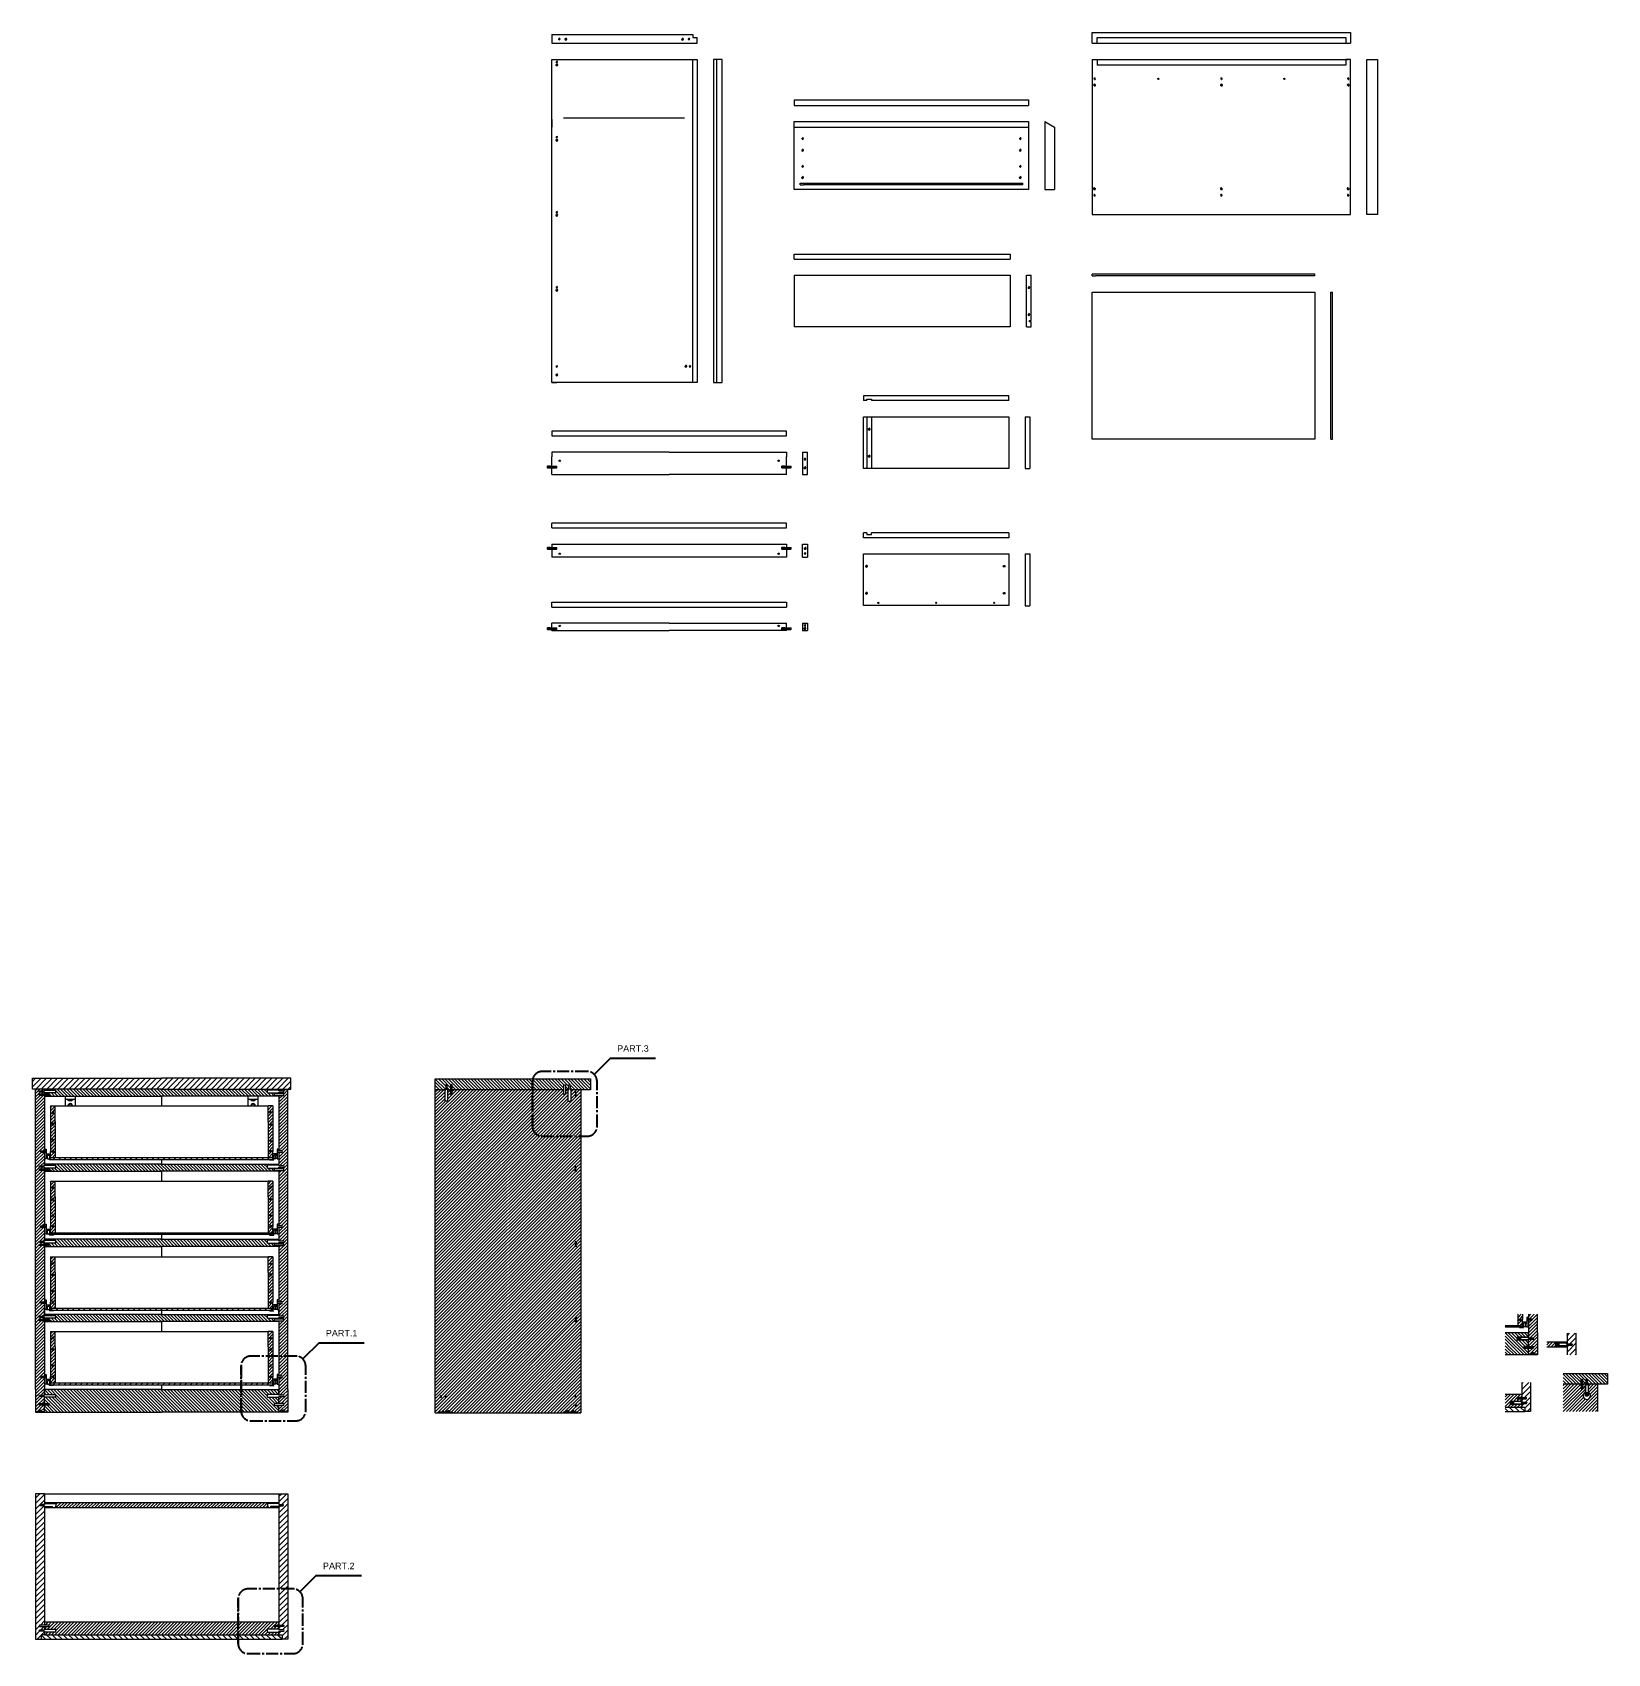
# Model space of a CAD drawing. Header units: millimetres. Extents: x 1628 to 5948, y -265 to 1722.
# Drawn here: x 4348 to 4836, y 1118 to 1620 of the extents above; entities that cross this region are included whole.
import ezdxf
from ezdxf.enums import TextEntityAlignment as Align

# ---------------------------------------------------------------- set-up
doc = ezdxf.new("R2010")
doc.units = ezdxf.units.MM
doc.linetypes.add('CENTER2', pattern=[1.125, 0.75, -0.125, 0.125, -0.125])
doc.layers.get('0').update_dxf_attribs({"color": 8})
doc.layers.add('A-SECT A-MCUT', color=7, linetype='Continuous', lineweight=35)
for name, color, linetype in [('Campiture', 1, 'Continuous'), ('filatura', 8, 'Continuous'), ('Incastri', 4, 'Continuous'), ('tratteggio', 5, 'Continuous')]:
    doc.layers.add(name, color=color, linetype=linetype)
doc.styles.add('ARIAL', font='Arial.ttf')
pattern_1 = [(45, (3915.7054, 1132.9351), (-0.85, 0.85), [])]

# ---------------------------------------------------------------- blocks, each defined once
blk = doc.blocks.new('retino 2')
at = {"color": 175, "linetype": 'Continuous'}
for p, q in [((510.41, 33.59), (508.94, 35.06)), ((509.41, 33.59), (508.94, 34.06)), ((510.26, 30.74), (508.94, 32.06)), ((509.26, 30.74), (508.94, 31.06)), ((513.91, 28.09), (509.31, 32.69)), ((511.91, 28.09), (509.76, 30.24)), ((511.41, 33.59), (509.91, 35.09)), ((514.91, 28.09), (510.31, 32.69)), ((512.91, 28.09), (510.44, 30.56)), ((512.41, 33.59), (510.91, 35.09)), ((515.91, 28.09), (511.31, 32.69)), ((518.91, 28.09), (511.91, 35.09)), ((516.91, 28.09), (512.31, 32.69)), ((517.91, 28.09), (512.5, 33.5)), ((519.91, 28.09), (512.91, 35.09)), ((520.91, 28.09), (513.91, 35.09)), ((521.91, 28.09), (514.91, 35.09)), ((522.91, 28.09), (515.91, 35.09)), ((523.91, 28.09), (516.91, 35.09)), ((524.91, 28.09), (517.91, 35.09)), ((525.91, 28.09), (518.91, 35.09)), ((526.91, 28.09), (519.91, 35.09)), ((527.91, 28.09), (520.91, 35.09)), ((528.91, 28.09), (521.91, 35.09)), ((529.91, 28.09), (522.91, 35.09)), ((530.91, 28.09), (523.91, 35.09)), ((531.91, 28.09), (524.91, 35.09)), ((532.91, 28.09), (525.91, 35.09)), ((533.91, 28.09), (526.91, 35.09)), ((534.91, 28.09), (527.91, 35.09)), ((535.91, 28.09), (528.91, 35.09)), ((536.91, 28.09), (529.91, 35.09)), ((537.91, 28.09), (530.91, 35.09)), ((538.91, 28.09), (531.91, 35.09)), ((539.91, 28.09), (532.91, 35.09)), ((540.91, 28.09), (533.91, 35.09)), ((541.91, 28.09), (534.91, 35.09)), ((542.91, 28.09), (535.91, 35.09)), ((543.91, 28.09), (536.91, 35.09)), ((544.91, 28.09), (537.91, 35.09)), ((545.91, 28.09), (538.91, 35.09)), ((546.91, 28.09), (539.91, 35.09)), ((547.91, 28.09), (540.91, 35.09)), ((548.91, 28.09), (541.91, 35.09)), ((549.91, 28.09), (542.91, 35.09)), ((550.91, 28.09), (543.91, 35.09)), ((551.91, 28.09), (544.91, 35.09)), ((552.91, 28.09), (545.91, 35.09)), ((553.91, 28.09), (546.91, 35.09)), ((554.91, 28.09), (547.91, 35.09)), ((555.91, 28.09), (548.91, 35.09)), ((556.91, 28.09), (549.91, 35.09)), ((557.91, 28.09), (550.91, 35.09)), ((558.91, 28.09), (551.91, 35.09)), ((559.91, 28.09), (552.91, 35.09)), ((560.91, 28.09), (553.91, 35.09)), ((561.91, 28.09), (554.91, 35.09)), ((562.91, 28.09), (555.91, 35.09)), ((563.91, 28.09), (556.91, 35.09)), ((564.91, 28.09), (557.91, 35.09)), ((565.91, 28.09), (558.91, 35.09)), ((566.91, 28.09), (559.91, 35.09)), ((567.91, 28.09), (560.91, 35.09)), ((568.91, 28.09), (561.91, 35.09)), ((569.91, 28.09), (562.91, 35.09)), ((570.91, 28.09), (563.91, 35.09)), ((571.91, 28.09), (564.91, 35.09)), ((572.91, 28.09), (565.91, 35.09)), ((573.91, 28.09), (566.91, 35.09)), ((574.91, 28.09), (567.91, 35.09)), ((575.91, 28.09), (568.91, 35.09)), ((576.91, 28.09), (569.91, 35.09)), ((577.91, 28.09), (570.91, 35.09)), ((578.91, 28.09), (571.91, 35.09)), ((579.91, 28.09), (572.91, 35.09)), ((580.91, 28.09), (573.91, 35.09)), ((581.53, 28.46), (574.91, 35.09)), ((577.97, 33.02), (575.91, 35.09)), ((578.41, 33.59), (576.91, 35.09)), ((579.41, 33.59), (577.91, 35.09)), ((580.26, 30.74), (578.31, 32.69)), ((580.41, 33.59), (578.91, 35.09)), ((581.26, 30.74), (579.31, 32.69)), ((581.41, 33.59), (579.91, 35.09)), ((581.53, 31.46), (580.31, 32.69)), ((581.53, 29.46), (580.76, 30.24)), ((581.53, 34.46), (580.91, 35.09)), ((581.53, 32.46), (581.31, 32.69)), ((510.91, 28.09), (508.94, 30.06)), ((509.91, 28.09), (508.94, 29.06))]:
    blk.add_line(p, q, dxfattribs=at)
blk = doc.blocks.new('retino 1')
at = {"color": 175, "linetype": 'Continuous'}
for p, q in [((318.13, 159.67), (317.86, 159.94)), ((318.03, 157.77), (317.86, 157.94)), ((318.28, 158.52), (318.03, 158.77)), ((319.03, 157.77), (318.78, 158.02)), ((319.13, 159.67), (318.83, 159.97)), ((319.28, 158.52), (319.03, 158.77)), ((320.03, 157.77), (319.36, 158.44)), ((320.13, 159.67), (319.83, 159.97)), ((321.03, 157.77), (320.03, 158.77)), ((321.13, 159.67), (320.83, 159.97)), ((322.03, 157.77), (321.03, 158.77)), ((323.03, 157.77), (321.42, 159.38)), ((324.03, 157.77), (321.83, 159.97)), ((325.03, 157.77), (322.83, 159.97)), ((326.03, 157.77), (323.83, 159.97)), ((327.03, 157.77), (324.83, 159.97)), ((328.03, 157.77), (325.83, 159.97)), ((329.03, 157.77), (326.83, 159.97)), ((330.03, 157.77), (327.83, 159.97)), ((331.03, 157.77), (328.83, 159.97)), ((332.03, 157.77), (329.83, 159.97)), ((333.03, 157.77), (330.83, 159.97)), ((334.03, 157.77), (331.83, 159.97)), ((335.03, 157.77), (332.83, 159.97)), ((336.03, 157.77), (333.83, 159.97)), ((337.03, 157.77), (334.83, 159.97)), ((338.03, 157.77), (335.83, 159.97)), ((339.03, 157.77), (336.83, 159.97)), ((340.03, 157.77), (337.83, 159.97)), ((341.03, 157.77), (338.83, 159.97)), ((342.03, 157.77), (339.83, 159.97)), ((343.03, 157.77), (340.83, 159.97)), ((344.03, 157.77), (341.83, 159.97)), ((345.03, 157.77), (342.83, 159.97)), ((346.03, 157.77), (343.83, 159.97)), ((347.03, 157.77), (344.83, 159.97)), ((348.03, 157.77), (345.83, 159.97)), ((349.03, 157.77), (346.83, 159.97)), ((350.03, 157.77), (347.83, 159.97)), ((351.03, 157.77), (348.83, 159.97)), ((352.03, 157.77), (349.83, 159.97)), ((353.03, 157.77), (350.83, 159.97)), ((354.03, 157.77), (351.83, 159.97)), ((355.03, 157.77), (352.83, 159.97)), ((356.03, 157.77), (353.83, 159.97)), ((357.03, 157.77), (354.83, 159.97)), ((358.03, 157.77), (355.83, 159.97)), ((359.03, 157.77), (356.83, 159.97)), ((360.03, 157.77), (357.83, 159.97)), ((361.03, 157.77), (358.83, 159.97)), ((362.03, 157.77), (359.83, 159.97)), ((363.03, 157.77), (360.83, 159.97)), ((364.03, 157.77), (361.83, 159.97)), ((365.03, 157.77), (362.83, 159.97)), ((366.03, 157.77), (363.83, 159.97)), ((367.03, 157.77), (364.83, 159.97)), ((368.03, 157.77), (365.83, 159.97)), ((369.03, 157.77), (366.83, 159.97)), ((370.03, 157.77), (367.83, 159.97)), ((371.03, 157.77), (368.83, 159.97)), ((372.03, 157.77), (369.83, 159.97)), ((373.03, 157.77), (370.83, 159.97)), ((374.03, 157.77), (371.83, 159.97)), ((375.03, 157.77), (372.83, 159.97)), ((376.03, 157.77), (373.83, 159.97)), ((377.03, 157.77), (374.83, 159.97)), ((378.03, 157.77), (375.83, 159.97)), ((379.03, 157.77), (376.83, 159.97)), ((380.03, 157.77), (377.83, 159.97)), ((381.03, 157.77), (378.83, 159.97)), ((382.03, 157.77), (379.83, 159.97)), ((383.03, 157.77), (380.83, 159.97)), ((384.03, 157.77), (381.83, 159.97)), ((385.03, 157.77), (382.83, 159.97)), ((386.03, 157.77), (383.83, 159.97)), ((387.03, 157.77), (384.83, 159.97)), ((386.89, 158.9), (385.83, 159.97)), ((387.13, 159.67), (386.83, 159.97)), ((388.03, 157.77), (387.03, 158.77)), ((388.13, 159.67), (387.83, 159.97)), ((389.03, 157.77), (388.03, 158.77)), ((389.13, 159.67), (388.83, 159.97)), ((389.28, 158.52), (389.03, 158.77)), ((390.03, 157.77), (389.78, 158.02)), ((390.13, 159.67), (389.83, 159.97)), ((390.28, 158.52), (390.03, 158.77))]:
    blk.add_line(p, q, dxfattribs=at)
blk = doc.blocks.new('vite 2')
for p, q in [((302.35, 103.43), (302.45, 103.53)), ((302.35, 103.43), (302.35, 100.63)), ((302.35, 100.63), (302.45, 100.53)), ((302.75, 103.53), (302.45, 103.53)), ((302.45, 100.53), (302.75, 100.53)), ((302.75, 103.53), (302.85, 103.43)), ((302.85, 100.63), (302.75, 100.53)), ((302.85, 102.53), (302.85, 103.43)), ((302.85, 102.53), (302.85, 100.63))]:
    blk.add_line(p, q)
at = {"layer": 'filatura'}
for p, q in [((302.35, 103.43), (302.85, 103.43)), ((302.35, 100.63), (302.85, 100.63)), ((302.45, 100.53), (302.45, 103.53)), ((302.75, 103.53), (302.75, 100.53))]:
    blk.add_line(p, q, dxfattribs=at)

msp = doc.modelspace()

# ---------------------------------------------------------------- hatches: boundary and pattern name
h = msp.add_hatch()
h.set_pattern_fill('JIS_WOOD', color=175, scale=1.7)
h.set_pattern_definition([(45, (4016.8016, 1114.9768), (-0.85, 0.85), [])])
h.paths.add_polyline_path([(4823.46, 1213.4), (4823.44, 1213.41), (4820.9, 1213.41), (4820.9, 1213.19), (4820.9, 1213.09), (4823.46, 1213.09)])
at = {"layer": 'Campiture'}
h = msp.add_hatch(dxfattribs=at)
h.set_pattern_fill('JIS_WOOD', color=256, scale=1.7)
h.set_pattern_definition([(45, (3915.7054, 1132.9351), (-0.85, 0.85), [])])
h.paths.add_polyline_path([(4348.35, 1296.26), (4348.35, 1292.9), (4388.35, 1292.9), (4428.35, 1292.9), (4428.35, 1296.26), (4388.35, 1296.26)])
h = msp.add_hatch(dxfattribs=at)
h.set_pattern_fill('JIS_WOOD', color=256)
h.set_pattern_definition([(45, (3915.7054, 1132.9351), (-0.5, 0.5), [])])
h.paths.add_polyline_path([(4422.79, 1287.67), (4421.44, 1287.67), (4421.29, 1287.52), (4421.29, 1282.85), (4421.29, 1277.52), (4422.79, 1279.02)])
h.paths.add_polyline_path([(4421.89, 1285.67, -1), (4422.19, 1285.67, -1)], flags=16)
h = msp.add_hatch(dxfattribs=at)
h.set_pattern_fill('JIS_WOOD', color=256, scale=1.7)
h.set_pattern_definition(pattern_1)
h.paths.add_polyline_path([(4422.79, 1271.65), (4421.79, 1271.65), (4421.29, 1271.65), (4355.4, 1271.65), (4354.9, 1271.65), (4353.9, 1271.65), (4353.9, 1271.35), (4353.9, 1271.15), (4422.79, 1271.15)])
h = msp.add_hatch(dxfattribs=at)
h.set_pattern_fill('JIS_WOOD', color=256, scale=1.7)
h.set_pattern_definition(pattern_1)
h.paths.add_polyline_path([(4422.79, 1248.4), (4421.79, 1248.4), (4421.29, 1248.4), (4355.4, 1248.4), (4354.9, 1248.4), (4353.9, 1248.4), (4353.9, 1247.9), (4422.79, 1247.9), (4422.79, 1248.1)])
h = msp.add_hatch(dxfattribs=at)
h.set_pattern_fill('JIS_WOOD', color=256, scale=1.7)
h.set_pattern_definition(pattern_1)
h.paths.add_polyline_path([(4422.79, 1224.95), (4421.79, 1224.95), (4421.29, 1224.95), (4355.4, 1224.95), (4354.9, 1224.95), (4353.9, 1224.95), (4353.9, 1224.85), (4353.9, 1224.45), (4422.79, 1224.45)])
h = msp.add_hatch(dxfattribs=at)
h.set_pattern_fill('JIS_WOOD', color=256, scale=1.7)
h.set_pattern_definition(pattern_1)
h.paths.add_polyline_path([(4355.4, 1201.9), (4354.9, 1201.9), (4353.9, 1201.9), (4353.9, 1201.6), (4353.9, 1201.4), (4422.79, 1201.4), (4422.79, 1201.9), (4421.79, 1201.9), (4421.29, 1201.9)])

# ---------------------------------------------------------------- linework, layer by layer
for p, q in [((4509.17, 1619.29), (4509.17, 1616.55)), ((4509.17, 1619.29), (4552.8, 1619.29)), ((4509.17, 1616.55), (4554.17, 1616.55)), ((4552.8, 1619.29), (4552.8, 1618.29)), ((4552.8, 1618.29), (4554.17, 1618.29)), ((4554.17, 1616.55), (4554.17, 1618.29)), ((4676.42, 1616.55), (4676.42, 1619.91)), ((4676.42, 1619.91), (4756.42, 1619.91)), ((4676.42, 1616.55), (4756.42, 1616.55)), ((4677.92, 1616.55), (4677.92, 1618.29)), ((4677.92, 1618.29), (4754.92, 1618.29)), ((4754.92, 1618.29), (4754.92, 1616.55)), ((4756.42, 1619.91), (4756.42, 1616.55)), ((4509.17, 1511.55), (4509.17, 1611.55)), ((4509.17, 1611.55), (4554.17, 1611.55)), ((4552.8, 1511.55), (4552.8, 1611.55)), ((4554.17, 1611.55), (4554.17, 1511.55)), ((4561.91, 1611.55), (4559.17, 1611.55)), ((4559.17, 1611.55), (4559.17, 1511.55)), ((4560.17, 1611.55), (4560.17, 1511.55)), ((4561.91, 1511.55), (4561.91, 1611.55)), ((4676.42, 1611.55), (4676.42, 1563.55)), ((4676.42, 1611.55), (4677.92, 1611.55)), ((4677.92, 1611.55), (4677.92, 1609.81)), ((4677.92, 1611.55), (4754.92, 1611.55)), ((4756.42, 1611.55), (4754.92, 1611.55)), ((4754.92, 1611.55), (4754.92, 1609.81)), ((4754.92, 1611.55), (4755.67, 1611.55)), ((4756.42, 1563.55), (4756.42, 1611.55)), ((4761.42, 1563.55), (4761.42, 1611.55)), ((4761.42, 1611.55), (4764.78, 1611.55)), ((4764.78, 1611.55), (4764.78, 1608.55)), ((4754.92, 1609.81), (4677.92, 1609.81)), ((4764.78, 1608.55), (4764.78, 1563.55)), ((4584.17, 1599.03), (4656.76, 1599.03)), ((4584.17, 1599.03), (4584.17, 1597.3)), ((4584.17, 1597.3), (4656.76, 1597.3)), ((4656.76, 1599.03), (4656.76, 1597.3)), ((4509.17, 1592.95), (4509.17, 1590.59)), ((4512.77, 1593.44), (4550.17, 1593.44)), ((4584.17, 1571.25), (4584.17, 1592.3)), ((4584.17, 1592.3), (4656.76, 1592.3)), ((4584.17, 1590.56), (4656.76, 1590.56)), ((4656.76, 1592.3), (4656.76, 1571.25)), ((4661.76, 1592.3), (4664.76, 1590.56)), ((4661.76, 1592.3), (4661.76, 1571.25)), ((4664.76, 1590.56), (4664.76, 1571.25)), ((4656.76, 1571.25), (4584.17, 1571.25)), ((4586.02, 1573.05), (4586.02, 1573.25)), ((4586.02, 1573.25), (4654.91, 1573.25)), ((4586.02, 1572.95), (4586.02, 1573.05)), ((4586.02, 1572.75), (4586.02, 1572.95)), ((4586.02, 1572.75), (4587.02, 1572.75)), ((4653.91, 1572.75), (4587.02, 1572.75)), ((4654.91, 1572.75), (4653.91, 1572.75)), ((4654.91, 1572.95), (4654.91, 1573.25)), ((4654.91, 1572.75), (4654.91, 1572.95)), ((4661.76, 1571.25), (4664.76, 1571.25)), ((4676.42, 1563.55), (4756.42, 1563.55)), ((4764.78, 1563.55), (4761.42, 1563.55)), ((4584.17, 1551.25), (4651.06, 1551.25)), ((4584.17, 1549.75), (4584.17, 1551.25)), ((4651.06, 1551.25), (4651.06, 1549.75)), ((4584.17, 1549.75), (4651.06, 1549.75)), ((4584.17, 1544.75), (4651.06, 1544.75)), ((4584.17, 1544.75), (4584.17, 1528.8)), ((4651.06, 1544.75), (4651.06, 1528.8)), ((4656.06, 1528.8), (4656.06, 1544.75)), ((4656.06, 1544.75), (4657.56, 1544.75)), ((4657.56, 1530.8), (4657.56, 1544.75)), ((4676.42, 1544.57), (4676.42, 1545.07)), ((4745.31, 1545.07), (4676.42, 1545.07)), ((4676.42, 1544.57), (4677.42, 1544.57)), ((4744.31, 1544.57), (4677.42, 1544.57)), ((4745.31, 1544.57), (4744.31, 1544.57)), ((4745.31, 1544.87), (4745.31, 1545.07)), ((4745.31, 1544.77), (4745.31, 1544.87)), ((4745.31, 1544.57), (4745.31, 1544.77)), ((4676.42, 1539.57), (4745.31, 1539.57)), ((4676.42, 1494.07), (4676.42, 1539.57)), ((4745.31, 1539.57), (4745.31, 1494.07)), ((4750.31, 1494.07), (4750.31, 1539.57)), ((4750.31, 1539.57), (4750.81, 1539.57)), ((4750.81, 1494.07), (4750.81, 1539.57)), ((4657.06, 1530.3), (4657.06, 1530.8)), ((4657.06, 1530.8), (4657.56, 1530.8)), ((4657.56, 1530.3), (4657.06, 1530.3)), ((4657.56, 1528.8), (4657.56, 1530.3)), ((4651.06, 1528.8), (4584.17, 1528.8)), ((4656.06, 1528.8), (4657.56, 1528.8)), ((4554.17, 1511.55), (4509.17, 1511.55)), ((4509.17, 1511.55), (4510.67, 1511.55)), ((4559.17, 1511.55), (4561.91, 1511.55)), ((4650.65, 1507.45), (4605.65, 1507.45)), ((4605.65, 1507.45), (4605.65, 1505.95)), ((4606.65, 1505.95), (4605.65, 1505.95)), ((4606.65, 1505.95), (4606.65, 1506.45)), ((4606.65, 1506.45), (4608.15, 1506.45)), ((4608.15, 1506.45), (4608.15, 1505.95)), ((4650.65, 1505.95), (4608.15, 1505.95)), ((4650.65, 1505.95), (4650.65, 1507.45)), ((4605.65, 1500.95), (4650.65, 1500.95)), ((4605.65, 1485), (4605.65, 1500.95)), ((4606.65, 1500.95), (4606.65, 1485)), ((4608.15, 1500.95), (4608.15, 1485)), ((4650.65, 1500.95), (4650.65, 1485)), ((4655.65, 1500.95), (4657.15, 1500.95)), ((4655.65, 1500.95), (4655.65, 1484.91)), ((4657.15, 1500.95), (4657.15, 1484.91)), ((4581.76, 1496.55), (4509.17, 1496.55)), ((4509.17, 1496.55), (4509.17, 1495.05)), ((4581.76, 1495.05), (4581.76, 1496.55)), ((4509.17, 1495.05), (4581.76, 1495.05)), ((4745.31, 1494.07), (4676.42, 1494.07)), ((4750.31, 1494.07), (4750.81, 1494.07)), ((4545.47, 1490.05), (4509.17, 1490.05)), ((4509.17, 1490.05), (4509.17, 1488.55)), ((4509.17, 1485.7), (4509.17, 1488.55)), ((4509.17, 1483.05), (4509.17, 1485.2)), ((4545.47, 1490.05), (4581.76, 1490.05)), ((4581.76, 1490.05), (4581.76, 1488.55)), ((4581.76, 1485.7), (4581.76, 1488.55)), ((4581.76, 1483.05), (4581.76, 1485.2)), ((4586.76, 1490.05), (4586.76, 1483.05)), ((4586.76, 1490.05), (4588.26, 1490.05)), ((4588.26, 1483.05), (4588.26, 1490.05)), ((4509.17, 1483.05), (4545.47, 1483.05)), ((4581.76, 1483.05), (4545.47, 1483.05)), ((4586.76, 1483.05), (4588.26, 1483.05)), ((4650.65, 1485), (4605.65, 1485)), ((4655.65, 1484.91), (4657.15, 1484.91)), ((4581.76, 1468.05), (4509.17, 1468.05)), ((4509.17, 1466.55), (4509.17, 1468.05)), ((4509.17, 1466.55), (4581.76, 1466.55)), ((4581.76, 1466.55), (4581.76, 1468.05)), ((4509.17, 1461.55), (4581.76, 1461.55)), ((4509.17, 1461.55), (4509.17, 1460.5)), ((4509.17, 1460), (4509.17, 1457.55)), ((4581.76, 1461.55), (4581.76, 1460.5)), ((4581.76, 1460), (4581.76, 1457.55)), ((4586.76, 1457.55), (4586.76, 1461.55)), ((4586.76, 1461.55), (4588.26, 1461.55)), ((4588.26, 1461.55), (4588.26, 1457.55)), ((4606.65, 1465), (4605.65, 1465)), ((4605.65, 1463.5), (4605.65, 1465)), ((4650.65, 1463.5), (4605.65, 1463.5)), ((4606.65, 1465), (4606.65, 1464.5)), ((4606.65, 1464.5), (4608.15, 1464.5)), ((4650.65, 1465), (4608.15, 1465)), ((4608.15, 1464.5), (4608.15, 1465)), ((4650.65, 1465), (4650.65, 1463.5)), ((4581.76, 1457.55), (4509.17, 1457.55)), ((4586.76, 1457.55), (4588.26, 1457.55)), ((4605.65, 1458.5), (4650.65, 1458.5)), ((4605.65, 1442.55), (4605.65, 1458.5)), ((4650.65, 1458.5), (4650.65, 1442.55)), ((4655.65, 1458.5), (4657.15, 1458.5)), ((4655.65, 1458.5), (4655.65, 1442.46)), ((4657.15, 1458.5), (4657.15, 1442.46)), ((4509.17, 1442.05), (4509.17, 1443.55)), ((4509.17, 1443.55), (4581.76, 1443.55)), ((4509.17, 1442.05), (4581.76, 1442.05)), ((4581.76, 1443.55), (4581.76, 1442.05)), ((4650.65, 1442.55), (4605.65, 1442.55)), ((4655.65, 1442.46), (4657.15, 1442.46)), ((4545.47, 1437.05), (4509.17, 1437.05)), ((4509.17, 1436.75), (4509.17, 1437.05)), ((4509.17, 1435.6), (4509.17, 1436.75)), ((4509.17, 1434.85), (4509.17, 1435.1)), ((4545.47, 1437.05), (4581.76, 1437.05)), ((4581.76, 1436.75), (4581.76, 1437.05)), ((4581.76, 1435.6), (4581.76, 1436.75)), ((4581.76, 1434.85), (4581.76, 1435.1)), ((4586.76, 1437.05), (4586.76, 1434.85)), ((4586.76, 1437.05), (4588.26, 1437.05)), ((4588.26, 1437.05), (4588.26, 1434.85)), ((4509.17, 1434.85), (4545.47, 1434.85)), ((4581.76, 1434.85), (4545.47, 1434.85)), ((4586.76, 1434.85), (4588.26, 1434.85)), ((4348.35, 1296.26), (4388.35, 1296.26)), ((4348.35, 1292.9), (4348.35, 1296.26)), ((4428.35, 1296.26), (4388.35, 1296.26)), ((4428.35, 1292.9), (4428.35, 1296.26)), ((4473.08, 1192.68), (4473.08, 1296.04)), ((4521.08, 1296.04), (4521.08, 1292.68)), ((4388.35, 1292.9), (4348.35, 1292.9)), ((4349.31, 1199.9), (4349.31, 1292.9)), ((4352.05, 1292.6), (4352.05, 1292.9)), ((4352.05, 1292.6), (4352.05, 1292.35)), ((4352.05, 1291.7), (4352.05, 1291.95)), ((4352.05, 1291.45), (4352.05, 1291.7)), ((4352.05, 1290.7), (4352.05, 1290.95)), ((4352.05, 1290.7), (4352.05, 1290.95)), ((4352.05, 1290.7), (4388.35, 1290.7)), ((4352.05, 1290.7), (4352.05, 1274.35)), ((4358.55, 1287.67), (4358.55, 1290.7)), ((4361.55, 1289.7), (4358.55, 1289.7)), ((4361.55, 1290.7), (4361.55, 1287.67)), ((4361.55, 1290.7), (4361.55, 1289.7)), ((4361.55, 1289.7), (4361.55, 1289.5)), ((4361.55, 1289.5), (4361.55, 1289.4)), ((4388.35, 1292.9), (4428.35, 1292.9)), ((4424.64, 1290.7), (4388.35, 1290.7)), ((4388.35, 1290.7), (4388.35, 1287.67)), ((4415.14, 1287.67), (4415.14, 1290.7)), ((4418.14, 1289.7), (4415.14, 1289.7)), ((4418.14, 1290.7), (4418.14, 1287.67)), ((4418.14, 1290.7), (4418.14, 1289.7)), ((4418.14, 1289.7), (4418.14, 1289.5)), ((4418.14, 1289.5), (4418.14, 1289.4)), ((4424.64, 1292.6), (4424.64, 1292.9)), ((4424.64, 1292.35), (4424.64, 1292.6)), ((4424.64, 1291.7), (4424.64, 1291.95)), ((4424.64, 1291.45), (4424.64, 1291.7)), ((4424.64, 1290.7), (4424.64, 1290.95)), ((4424.64, 1290.7), (4424.64, 1290.95)), ((4424.64, 1290.7), (4424.64, 1274.35)), ((4427.39, 1199.9), (4427.39, 1292.9)), ((4474.58, 1292.68), (4473.08, 1292.68)), ((4474.58, 1292.68), (4474.98, 1292.68)), ((4476.08, 1292.68), (4474.98, 1292.68)), ((4476.08, 1292.68), (4476.33, 1292.68)), ((4476.73, 1292.68), (4476.98, 1292.68)), ((4477.78, 1292.68), (4476.98, 1292.68)), ((4514.43, 1292.68), (4513.38, 1292.68)), ((4518.08, 1292.68), (4514.83, 1292.68)), ((4521.08, 1292.68), (4518.08, 1292.68)), ((4518.08, 1292.68), (4518.08, 1192.68)), ((4353.9, 1287.67), (4355.4, 1287.67)), ((4353.9, 1287.67), (4353.9, 1273.6)), ((4355.4, 1282.85), (4355.4, 1287.67)), ((4355.4, 1287.67), (4421.29, 1287.67)), ((4422.79, 1287.67), (4421.29, 1287.67)), ((4421.29, 1282.85), (4421.29, 1287.67)), ((4422.79, 1287.67), (4422.79, 1273.6)), ((4355.4, 1282.85), (4355.4, 1272.05)), ((4421.29, 1282.85), (4421.29, 1272.05)), ((4352.05, 1274.35), (4352.05, 1273.79)), ((4352.05, 1274.35), (4352.6, 1274.35)), ((4352.6, 1274.35), (4352.6, 1271.35)), ((4424.09, 1274.35), (4424.09, 1271.35)), ((4424.64, 1274.35), (4424.09, 1274.35)), ((4424.64, 1274.35), (4424.64, 1273.79)), ((4352.05, 1273.39), (4352.05, 1269.65)), ((4352.6, 1271.35), (4352.05, 1271.35)), ((4388.35, 1269.65), (4352.05, 1269.65)), ((4352.05, 1269.35), (4352.05, 1269.65)), ((4352.05, 1269.35), (4352.05, 1269.1)), ((4352.6, 1272.35), (4353, 1272.35)), ((4353, 1271.4), (4352.6, 1271.4)), ((4352.75, 1272.35), (4352.75, 1272.84)), ((4352.75, 1272.84), (4353.9, 1272.84)), ((4353, 1271.6), (4353, 1272.45)), ((4353, 1271.35), (4353, 1272.45)), ((4353, 1272.45), (4353.6, 1272.45)), ((4353, 1271.6), (4353, 1271.35)), ((4353, 1271.35), (4353, 1271.4)), ((4353, 1271.35), (4353.6, 1271.35)), ((4353.6, 1272.45), (4353.6, 1271.35)), ((4353.6, 1270.95), (4353.6, 1271.35)), ((4354.9, 1270.95), (4353.6, 1270.95)), ((4353.9, 1271.65), (4353.9, 1273.6)), ((4354.9, 1271.15), (4354.9, 1270.95)), ((4355.4, 1272.05), (4355.4, 1271.85)), ((4355.4, 1271.85), (4355.4, 1271.65)), ((4388.35, 1271.15), (4388.35, 1269.65)), ((4388.35, 1269.65), (4424.64, 1269.65)), ((4421.29, 1272.05), (4421.29, 1271.85)), ((4421.29, 1271.85), (4421.29, 1271.65)), ((4421.79, 1271.15), (4421.79, 1270.95)), ((4421.79, 1270.95), (4423.09, 1270.95)), ((4422.79, 1271.65), (4422.79, 1273.6)), ((4423.94, 1272.84), (4422.79, 1272.84)), ((4423.09, 1272.45), (4423.09, 1271.35)), ((4423.69, 1272.45), (4423.09, 1272.45)), ((4423.09, 1270.95), (4423.09, 1271.35)), ((4423.69, 1271.35), (4423.09, 1271.35)), ((4423.69, 1271.6), (4423.69, 1272.45)), ((4423.69, 1271.35), (4423.69, 1272.45)), ((4424.09, 1272.35), (4423.69, 1272.35)), ((4423.69, 1271.6), (4423.69, 1271.35)), ((4424.09, 1271.4), (4423.69, 1271.4)), ((4423.94, 1272.35), (4423.94, 1272.84)), ((4424.09, 1271.35), (4424.64, 1271.35)), ((4424.64, 1273.39), (4424.64, 1269.65)), ((4424.64, 1269.35), (4424.64, 1269.65)), ((4424.64, 1269.35), (4424.64, 1269.1)), ((4352.05, 1268.45), (4352.05, 1268.7)), ((4352.05, 1268.2), (4352.05, 1268.45)), ((4352.05, 1267.45), (4352.05, 1267.7)), ((4352.05, 1267.45), (4352.05, 1267.7)), ((4352.05, 1267.45), (4388.35, 1267.45)), ((4352.05, 1267.45), (4352.05, 1251.1)), ((4353.9, 1264.42), (4355.4, 1264.42)), ((4353.9, 1264.42), (4353.9, 1250.35)), ((4355.4, 1259.6), (4355.4, 1264.42)), ((4355.4, 1264.42), (4421.29, 1264.42)), ((4424.64, 1267.45), (4388.35, 1267.45)), ((4388.35, 1267.45), (4388.35, 1264.42)), ((4422.79, 1264.42), (4421.29, 1264.42)), ((4421.29, 1259.6), (4421.29, 1264.42)), ((4422.79, 1264.42), (4422.79, 1250.35)), ((4424.64, 1268.45), (4424.64, 1268.7)), ((4424.64, 1268.2), (4424.64, 1268.45)), ((4424.64, 1267.45), (4424.64, 1267.7)), ((4424.64, 1267.45), (4424.64, 1267.7)), ((4424.64, 1267.45), (4424.64, 1251.1)), ((4355.4, 1259.6), (4355.4, 1248.8)), ((4421.29, 1259.6), (4421.29, 1248.8)), ((4352.05, 1251.1), (4352.05, 1250.54)), ((4352.05, 1251.1), (4352.6, 1251.1)), ((4352.05, 1250.14), (4352.05, 1246.4)), ((4352.6, 1251.1), (4352.6, 1248.1)), ((4352.75, 1249.1), (4352.75, 1249.59)), ((4352.75, 1249.59), (4353.9, 1249.59)), ((4353.9, 1248.4), (4353.9, 1250.35)), ((4422.79, 1248.4), (4422.79, 1250.35)), ((4423.94, 1249.59), (4422.79, 1249.59)), ((4423.94, 1249.1), (4423.94, 1249.59)), ((4424.09, 1251.1), (4424.09, 1248.1)), ((4424.64, 1251.1), (4424.09, 1251.1)), ((4424.64, 1251.1), (4424.64, 1250.54)), ((4424.64, 1250.14), (4424.64, 1246.4)), ((4352.6, 1248.1), (4352.05, 1248.1)), ((4388.35, 1246.4), (4352.05, 1246.4)), ((4352.05, 1246.1), (4352.05, 1246.4)), ((4352.05, 1246.1), (4352.05, 1245.85)), ((4352.05, 1245.2), (4352.05, 1245.45)), ((4352.05, 1244.95), (4352.05, 1245.2)), ((4352.05, 1244.2), (4352.05, 1244.45)), ((4352.05, 1244.2), (4352.05, 1244.45)), ((4352.6, 1249.1), (4353, 1249.1)), ((4352.6, 1248.1), (4352.6, 1248.15)), ((4352.6, 1248.15), (4353, 1248.15)), ((4353, 1248.35), (4353, 1249.2)), ((4353, 1248.1), (4353, 1249.2)), ((4353, 1249.2), (4353.6, 1249.2)), ((4353, 1248.35), (4353, 1248.1)), ((4353, 1248.1), (4353.6, 1248.1)), ((4353.6, 1249.2), (4353.6, 1248.1)), ((4353.6, 1247.7), (4353.6, 1248.1)), ((4354.9, 1247.7), (4353.6, 1247.7)), ((4354.9, 1247.9), (4354.9, 1247.7)), ((4355.4, 1248.8), (4355.4, 1248.6)), ((4355.4, 1248.6), (4355.4, 1248.4)), ((4388.35, 1247.9), (4388.35, 1246.4)), ((4388.35, 1246.4), (4424.64, 1246.4)), ((4421.29, 1248.8), (4421.29, 1248.6)), ((4421.29, 1248.6), (4421.29, 1248.4)), ((4421.79, 1247.9), (4421.79, 1247.7)), ((4421.79, 1247.7), (4423.09, 1247.7)), ((4423.09, 1249.2), (4423.09, 1248.1)), ((4423.69, 1249.2), (4423.09, 1249.2)), ((4423.09, 1247.7), (4423.09, 1248.1)), ((4423.69, 1248.1), (4423.09, 1248.1)), ((4423.69, 1248.35), (4423.69, 1249.2)), ((4423.69, 1248.1), (4423.69, 1249.2)), ((4424.09, 1249.1), (4423.69, 1249.1)), ((4423.69, 1248.35), (4423.69, 1248.1)), ((4424.09, 1248.15), (4423.69, 1248.15)), ((4424.09, 1248.1), (4424.64, 1248.1)), ((4424.64, 1246.1), (4424.64, 1246.4)), ((4424.64, 1246.1), (4424.64, 1245.85)), ((4424.64, 1245.2), (4424.64, 1245.45)), ((4424.64, 1244.95), (4424.64, 1245.2)), ((4424.64, 1244.2), (4424.64, 1244.45)), ((4424.64, 1244.2), (4424.64, 1244.45)), ((4352.05, 1244.2), (4388.35, 1244.2)), ((4352.05, 1244.2), (4352.05, 1227.65)), ((4353.9, 1240.97), (4355.4, 1240.97)), ((4353.9, 1240.97), (4353.9, 1226.9)), ((4355.4, 1236.15), (4355.4, 1240.97)), ((4355.4, 1240.97), (4421.29, 1240.97)), ((4424.64, 1244.2), (4388.35, 1244.2)), ((4388.35, 1244.2), (4388.35, 1240.97)), ((4422.79, 1240.97), (4421.29, 1240.97)), ((4421.29, 1236.15), (4421.29, 1240.97)), ((4422.79, 1240.97), (4422.79, 1226.9)), ((4424.64, 1244.2), (4424.64, 1228.05)), ((4355.4, 1236.15), (4355.4, 1225.35)), ((4421.29, 1236.15), (4421.29, 1225.35)), ((4352.05, 1227.65), (4352.05, 1227.09)), ((4352.05, 1227.65), (4352.6, 1227.65)), ((4352.05, 1226.69), (4352.05, 1223.15)), ((4352.6, 1224.65), (4352.05, 1224.65)), ((4352.05, 1223.15), (4352.05, 1224.65)), ((4352.6, 1227.65), (4352.6, 1224.65)), ((4352.6, 1225.65), (4353, 1225.65)), ((4352.6, 1224.65), (4352.6, 1224.7)), ((4352.6, 1224.7), (4353, 1224.7)), ((4352.75, 1225.65), (4352.75, 1226.14)), ((4352.75, 1226.14), (4353.9, 1226.14)), ((4353, 1224.9), (4353, 1225.75)), ((4353, 1224.65), (4353, 1225.75)), ((4353, 1225.75), (4353.6, 1225.75)), ((4353, 1224.9), (4353, 1224.65)), ((4353, 1224.65), (4353.6, 1224.65)), ((4353.6, 1225.75), (4353.6, 1224.65)), ((4353.6, 1224.65), (4353.6, 1224.25)), ((4354.9, 1224.25), (4353.6, 1224.25)), ((4353.9, 1224.95), (4353.9, 1226.9)), ((4354.9, 1224.45), (4354.9, 1224.25)), ((4355.4, 1225.35), (4355.4, 1225.15)), ((4355.4, 1225.15), (4355.4, 1224.95)), ((4388.35, 1224.45), (4388.35, 1223.15)), ((4421.29, 1225.35), (4421.29, 1225.15)), ((4421.29, 1225.15), (4421.29, 1224.95)), ((4421.79, 1224.45), (4421.79, 1224.25)), ((4421.79, 1224.25), (4423.09, 1224.25)), ((4422.79, 1224.95), (4422.79, 1226.9)), ((4423.94, 1226.14), (4422.79, 1226.14)), ((4423.09, 1225.75), (4423.09, 1224.65)), ((4423.69, 1225.75), (4423.09, 1225.75)), ((4423.69, 1224.65), (4423.09, 1224.65)), ((4423.69, 1224.9), (4423.69, 1225.75)), ((4423.69, 1224.65), (4423.69, 1225.75)), ((4424.09, 1225.65), (4423.69, 1225.65)), ((4423.69, 1224.9), (4423.69, 1224.65)), ((4424.09, 1224.7), (4423.69, 1224.7)), ((4423.94, 1225.65), (4423.94, 1226.14)), ((4424.09, 1227.65), (4424.09, 1224.65)), ((4424.64, 1227.65), (4424.09, 1227.65)), ((4424.09, 1224.65), (4424.64, 1224.65)), ((4424.64, 1228.05), (4424.64, 1227.65)), ((4424.64, 1227.65), (4424.64, 1227.09)), ((4424.64, 1226.69), (4424.64, 1223.15)), ((4424.64, 1223.15), (4424.64, 1224.65)), ((4388.35, 1223.15), (4352.05, 1223.15)), ((4352.05, 1222.85), (4352.05, 1223.15)), ((4352.05, 1222.6), (4352.05, 1222.85)), ((4352.05, 1221.95), (4352.05, 1222.2)), ((4352.05, 1221.7), (4352.05, 1221.95)), ((4352.05, 1220.95), (4352.05, 1221.2)), ((4352.05, 1220.95), (4352.05, 1221.2)), ((4352.05, 1220.95), (4388.35, 1220.95)), ((4352.05, 1220.95), (4352.05, 1204.6)), ((4388.35, 1223.15), (4424.64, 1223.15)), ((4424.64, 1220.95), (4388.35, 1220.95)), ((4388.35, 1220.95), (4388.35, 1217.92)), ((4424.64, 1222.85), (4424.64, 1223.15)), ((4424.64, 1222.85), (4424.64, 1222.6)), ((4424.64, 1221.95), (4424.64, 1222.2)), ((4424.64, 1221.7), (4424.64, 1221.95)), ((4424.64, 1220.95), (4424.64, 1221.2)), ((4424.64, 1220.95), (4424.64, 1221.2)), ((4424.64, 1220.95), (4424.64, 1204.6)), ((4808.18, 1219.61), (4804.27, 1219.61)), ((4804.27, 1219.31), (4808.68, 1219.31)), ((4808.18, 1223.2), (4808.18, 1220.01)), ((4808.18, 1220.01), (4808.18, 1219.81)), ((4808.18, 1219.81), (4808.18, 1219.61)), ((4808.68, 1219.61), (4808.18, 1219.61)), ((4808.68, 1219.61), (4809.68, 1219.61)), ((4809.68, 1219.31), (4808.68, 1219.31)), ((4808.68, 1219.31), (4808.68, 1219.11)), ((4809.68, 1223.2), (4809.68, 1221.56)), ((4809.68, 1219.61), (4809.68, 1221.56)), ((4810.83, 1220.79), (4809.68, 1220.79)), ((4809.68, 1219.31), (4809.68, 1219.61)), ((4810.58, 1220.41), (4809.98, 1220.41)), ((4809.98, 1219.11), (4809.98, 1220.41)), ((4810.58, 1219.31), (4809.98, 1219.31)), ((4810.58, 1219.56), (4810.58, 1220.41)), ((4810.58, 1219.31), (4810.58, 1220.41)), ((4810.98, 1220.31), (4810.58, 1220.31)), ((4810.58, 1219.56), (4810.58, 1219.31)), ((4810.98, 1219.36), (4810.58, 1219.36)), ((4810.83, 1220.31), (4810.83, 1220.79)), ((4810.98, 1222.31), (4810.98, 1219.31)), ((4810.98, 1222.31), (4811.53, 1222.31)), ((4811.17, 1221.74), (4810.98, 1221.91)), ((4811.17, 1221.34), (4810.98, 1221.17)), ((4810.98, 1219.31), (4811.53, 1219.31)), ((4811.53, 1221.79), (4811.11, 1221.79)), ((4811.11, 1221.29), (4811.53, 1221.29)), ((4811.38, 1221.74), (4811.17, 1221.74)), ((4812.28, 1221.34), (4811.17, 1221.34)), ((4811.38, 1221.74), (4811.78, 1221.74)), ((4811.53, 1223.2), (4811.53, 1221.74)), ((4811.53, 1221.34), (4811.53, 1217.61)), ((4811.78, 1221.74), (4812.08, 1221.74)), ((4812.08, 1221.74), (4812.28, 1221.74)), ((4812.28, 1221.74), (4812.39, 1221.64)), ((4812.28, 1221.34), (4812.39, 1221.44)), ((4812.39, 1221.64), (4812.58, 1221.64)), ((4812.39, 1221.64), (4812.39, 1221.44)), ((4812.39, 1221.44), (4812.58, 1221.44)), ((4812.58, 1221.74), (4812.69, 1221.54)), ((4812.58, 1221.74), (4812.58, 1221.34)), ((4812.58, 1221.34), (4812.69, 1221.54)), ((4814.27, 1217.61), (4814.27, 1223.2)), ((4353.9, 1217.92), (4355.4, 1217.92)), ((4353.9, 1217.92), (4353.9, 1203.85)), ((4355.4, 1213.1), (4355.4, 1217.92)), ((4355.4, 1217.92), (4421.29, 1217.92)), ((4422.79, 1217.92), (4421.29, 1217.92)), ((4421.29, 1213.1), (4421.29, 1217.92)), ((4422.79, 1217.92), (4422.79, 1203.85)), ((4804.27, 1217.61), (4811.53, 1217.61)), ((4808.19, 1216.11), (4807.97, 1216.11)), ((4811.53, 1216.11), (4807.97, 1216.11)), ((4807.97, 1215.96), (4807.97, 1216.11)), ((4808.37, 1215.96), (4807.97, 1215.96)), ((4807.97, 1215.96), (4807.97, 1215.36)), ((4808.37, 1215.36), (4807.97, 1215.36)), ((4807.97, 1215.21), (4807.97, 1215.36)), ((4808.09, 1215.21), (4807.97, 1215.21)), ((4808.09, 1215.21), (4808.19, 1215.21)), ((4808.97, 1216.11), (4808.19, 1216.11)), ((4808.19, 1215.96), (4808.19, 1216.11)), ((4808.37, 1215.96), (4808.19, 1215.96)), ((4808.37, 1215.36), (4808.19, 1215.36)), ((4808.19, 1215.36), (4808.19, 1215.21)), ((4808.97, 1215.21), (4808.19, 1215.21)), ((4808.37, 1215.96), (4808.37, 1215.86)), ((4808.97, 1215.86), (4808.37, 1215.86)), ((4808.37, 1215.86), (4808.37, 1215.45)), ((4808.97, 1215.46), (4808.37, 1215.46)), ((4808.37, 1215.45), (4808.37, 1215.36)), ((4808.68, 1219.11), (4809.98, 1219.11)), ((4811.53, 1216.11), (4808.97, 1216.11)), ((4808.97, 1216.06), (4808.97, 1216.11)), ((4811.47, 1216.06), (4808.97, 1216.06)), ((4808.97, 1216.06), (4808.97, 1215.26)), ((4811.47, 1215.26), (4808.97, 1215.26)), ((4808.97, 1215.26), (4808.97, 1215.21)), ((4811.53, 1215.21), (4808.97, 1215.21)), ((4811.47, 1215.86), (4811.47, 1216.06)), ((4811.53, 1215.86), (4811.47, 1215.86)), ((4811.47, 1215.46), (4811.47, 1215.26)), ((4811.47, 1215.46), (4811.53, 1215.46)), ((4811.53, 1215.86), (4811.53, 1217.61)), ((4811.53, 1217.61), (4811.53, 1216.11)), ((4811.53, 1215.86), (4812.83, 1215.86)), ((4811.53, 1213.26), (4811.53, 1215.46)), ((4811.53, 1215.46), (4812.83, 1215.46)), ((4812.83, 1215.86), (4812.89, 1215.76)), ((4812.83, 1215.46), (4812.89, 1215.56)), ((4813.03, 1215.76), (4812.89, 1215.76)), ((4812.89, 1215.76), (4812.89, 1215.56)), ((4812.89, 1215.56), (4813.03, 1215.56)), ((4813.03, 1215.86), (4813.14, 1215.66)), ((4813.03, 1215.46), (4813.14, 1215.66)), ((4814.27, 1217.61), (4814.27, 1210.61)), ((4823.46, 1214.59), (4817.16, 1214.59)), ((4820.12, 1214.31), (4819.9, 1214.31)), ((4823.46, 1214.31), (4819.9, 1214.31)), ((4819.9, 1214.16), (4819.9, 1214.31)), ((4820.3, 1214.16), (4819.9, 1214.16)), ((4819.9, 1214.16), (4819.9, 1213.56)), ((4820.9, 1214.31), (4820.12, 1214.31)), ((4820.3, 1214.16), (4820.12, 1214.16)), ((4820.3, 1214.16), (4820.3, 1214.06)), ((4823.46, 1214.31), (4820.9, 1214.31)), ((4820.9, 1214.26), (4820.9, 1214.31)), ((4823.4, 1214.26), (4820.9, 1214.26)), ((4820.9, 1214.26), (4820.9, 1213.46)), ((4823.4, 1214.06), (4823.4, 1214.26)), ((4823.46, 1217.37), (4823.46, 1214.06)), ((4823.46, 1214.61), (4823.46, 1214.31)), ((4826.2, 1217.37), (4826.2, 1210.61)), ((4355.4, 1213.1), (4355.4, 1202.3)), ((4421.29, 1213.1), (4421.29, 1202.3)), ((4814.27, 1210.61), (4804.27, 1210.61)), ((4811.53, 1210.61), (4811.53, 1212.76)), ((4812.7, 1210.81), (4811.53, 1210.81)), ((4812.7, 1211.21), (4812.79, 1211.26)), ((4812.7, 1210.81), (4812.7, 1211.21)), ((4813.01, 1211.26), (4812.79, 1211.26)), ((4813.1, 1211.21), (4813.01, 1211.26)), ((4813.1, 1210.81), (4813.1, 1211.21)), ((4814.27, 1210.81), (4813.1, 1210.81)), ((4817.16, 1213.09), (4823.46, 1213.09)), ((4820.3, 1213.56), (4819.9, 1213.56)), ((4819.9, 1213.41), (4819.9, 1213.56)), ((4820.02, 1213.41), (4819.9, 1213.41)), ((4820.02, 1213.41), (4820.12, 1213.41)), ((4820.3, 1213.56), (4820.12, 1213.56)), ((4820.12, 1213.56), (4820.12, 1213.41)), ((4820.12, 1213.41), (4820.12, 1213.41)), ((4820.12, 1213.41), (4820.12, 1213.09)), ((4820.9, 1214.06), (4820.3, 1214.06)), ((4820.3, 1214.06), (4820.3, 1213.65)), ((4820.9, 1213.66), (4820.3, 1213.66)), ((4820.3, 1213.65), (4820.3, 1213.56)), ((4820.9, 1213.19), (4820.9, 1213.78)), ((4823.4, 1213.46), (4820.9, 1213.46)), ((4820.9, 1213.46), (4820.9, 1213.41)), ((4823.46, 1213.41), (4820.9, 1213.41)), ((4820.9, 1213.19), (4820.9, 1213.09)), ((4823.46, 1214.06), (4823.4, 1214.06)), ((4823.4, 1213.66), (4823.4, 1213.46)), ((4823.4, 1213.66), (4823.46, 1213.66)), ((4823.46, 1214.06), (4824.76, 1214.06)), ((4823.46, 1213.66), (4823.46, 1210.61)), ((4823.46, 1213.66), (4824.76, 1213.66)), ((4824.76, 1214.06), (4824.81, 1213.96)), ((4824.76, 1213.66), (4824.81, 1213.76)), ((4824.96, 1213.96), (4824.81, 1213.96)), ((4824.81, 1213.96), (4824.81, 1213.76)), ((4824.81, 1213.76), (4824.96, 1213.76)), ((4824.96, 1214.06), (4825.07, 1213.86)), ((4824.96, 1213.66), (4825.07, 1213.86)), ((4352.05, 1204.6), (4352.05, 1204.04)), ((4352.05, 1204.6), (4352.6, 1204.6)), ((4352.6, 1204.6), (4352.6, 1201.6)), ((4424.09, 1204.6), (4424.09, 1201.6)), ((4424.64, 1204.6), (4424.09, 1204.6)), ((4424.64, 1204.6), (4424.64, 1204.04)), ((4822.23, 1204.9), (4835.98, 1204.9)), ((4835.98, 1204.9), (4835.98, 1201.54)), ((4349.31, 1199.9), (4349.31, 1192.9)), ((4352.05, 1203.64), (4352.05, 1199.9)), ((4352.6, 1201.6), (4352.05, 1201.6)), ((4352.05, 1198.4), (4352.05, 1199.9)), ((4388.35, 1199.9), (4352.05, 1199.9)), ((4352.05, 1199.9), (4352.05, 1198.4)), ((4352.6, 1202.6), (4353, 1202.6)), ((4352.6, 1201.6), (4352.6, 1201.65)), ((4352.6, 1201.65), (4353, 1201.65)), ((4352.75, 1202.6), (4352.75, 1203.09)), ((4352.75, 1203.09), (4353.9, 1203.09)), ((4353, 1201.85), (4353, 1202.7)), ((4353, 1201.6), (4353, 1202.7)), ((4353, 1202.7), (4353.6, 1202.7)), ((4353, 1201.85), (4353, 1201.6)), ((4353, 1201.6), (4353.6, 1201.6)), ((4353.6, 1202.7), (4353.6, 1201.6)), ((4353.6, 1201.2), (4353.6, 1201.6)), ((4354.9, 1201.2), (4353.6, 1201.2)), ((4353.9, 1201.9), (4353.9, 1203.85)), ((4354.9, 1201.4), (4354.9, 1201.2)), ((4355.4, 1202.3), (4355.4, 1202.1)), ((4355.4, 1202.1), (4355.4, 1201.9)), ((4388.35, 1201.4), (4388.35, 1199.9)), ((4388.35, 1199.9), (4424.64, 1199.9)), ((4421.29, 1202.3), (4421.29, 1202.1)), ((4421.29, 1202.1), (4421.29, 1201.9)), ((4421.79, 1201.4), (4421.79, 1201.2)), ((4421.79, 1201.2), (4423.09, 1201.2)), ((4422.79, 1201.9), (4422.79, 1203.85)), ((4423.94, 1203.09), (4422.79, 1203.09)), ((4423.09, 1202.7), (4423.09, 1201.6)), ((4423.69, 1202.7), (4423.09, 1202.7)), ((4423.09, 1201.2), (4423.09, 1201.6)), ((4423.69, 1201.6), (4423.09, 1201.6)), ((4423.69, 1201.85), (4423.69, 1202.7)), ((4423.69, 1201.6), (4423.69, 1202.7)), ((4424.09, 1202.6), (4423.69, 1202.6)), ((4423.69, 1201.85), (4423.69, 1201.6)), ((4424.09, 1201.65), (4423.69, 1201.65)), ((4423.94, 1202.6), (4423.94, 1203.09)), ((4424.09, 1201.6), (4424.64, 1201.6)), ((4424.64, 1203.64), (4424.64, 1199.9)), ((4424.64, 1198.4), (4424.64, 1199.9)), ((4424.64, 1199.9), (4424.64, 1198.4)), ((4427.39, 1199.9), (4427.39, 1192.9)), ((4809.41, 1202.1), (4809.41, 1197.5)), ((4812.15, 1202.1), (4812.15, 1193.12)), ((4827.78, 1201.54), (4822.23, 1201.54)), ((4829.33, 1201.54), (4828.28, 1201.54)), ((4829.08, 1201.54), (4829.08, 1198.99)), ((4829.08, 1201.54), (4829.08, 1197.99)), ((4829.33, 1201.49), (4829.13, 1201.49)), ((4829.13, 1201.49), (4829.13, 1198.99)), ((4829.33, 1203.04), (4829.53, 1203.16)), ((4829.33, 1202.84), (4829.43, 1202.9)), ((4829.33, 1201.54), (4829.33, 1202.84)), ((4829.33, 1201.54), (4829.33, 1201.49)), ((4829.43, 1203.04), (4829.43, 1202.9)), ((4829.43, 1202.9), (4829.63, 1202.9)), ((4829.73, 1203.04), (4829.53, 1203.16)), ((4829.63, 1202.9), (4829.63, 1203.04)), ((4829.73, 1202.84), (4829.63, 1202.9)), ((4829.73, 1201.54), (4829.73, 1202.84)), ((4832.98, 1201.54), (4829.73, 1201.54)), ((4829.73, 1201.49), (4829.73, 1201.54)), ((4829.73, 1201.49), (4829.93, 1201.49)), ((4829.93, 1201.49), (4829.93, 1198.99)), ((4829.98, 1201.54), (4829.98, 1198.99)), ((4830.49, 1197.38), (4832.98, 1199.87)), ((4830.55, 1198.44), (4832.98, 1200.87)), ((4835.98, 1201.54), (4832.98, 1201.54)), ((4832.98, 1193.12), (4832.98, 1201.54)), ((4352.05, 1198.15), (4352.05, 1198.4)), ((4352.05, 1197.75), (4352.05, 1197.5)), ((4352.05, 1195.55), (4352.05, 1197.5)), ((4352.05, 1192.9), (4352.05, 1195.05)), ((4424.64, 1198.4), (4424.64, 1198.15)), ((4424.64, 1197.75), (4424.64, 1197.5)), ((4424.64, 1195.55), (4424.64, 1197.5)), ((4424.64, 1192.9), (4424.64, 1195.05)), ((4804.27, 1198.49), (4809.41, 1198.49)), ((4804.27, 1194.49), (4809.41, 1194.49)), ((4806.07, 1196.23), (4805.85, 1196.23)), ((4805.85, 1196.08), (4805.85, 1196.23)), ((4809.41, 1196.23), (4805.85, 1196.23)), ((4806.25, 1196.08), (4805.85, 1196.08)), ((4805.85, 1196.08), (4805.85, 1195.48)), ((4806.25, 1195.48), (4805.85, 1195.48)), ((4805.85, 1195.33), (4805.85, 1195.48)), ((4805.97, 1195.33), (4805.85, 1195.33)), ((4805.97, 1195.33), (4806.07, 1195.33)), ((4806.85, 1196.23), (4806.07, 1196.23)), ((4806.07, 1196.08), (4806.07, 1196.23)), ((4806.25, 1196.08), (4806.07, 1196.08)), ((4806.25, 1195.48), (4806.07, 1195.48)), ((4806.07, 1195.48), (4806.07, 1195.33)), ((4806.85, 1195.33), (4806.07, 1195.33)), ((4806.25, 1196.08), (4806.25, 1195.98)), ((4806.85, 1195.98), (4806.25, 1195.98)), ((4806.25, 1195.98), (4806.25, 1195.57)), ((4806.85, 1195.58), (4806.25, 1195.58)), ((4806.25, 1195.57), (4806.25, 1195.48)), ((4809.41, 1196.23), (4806.85, 1196.23)), ((4806.85, 1196.18), (4806.85, 1196.23)), ((4809.35, 1196.18), (4806.85, 1196.18)), ((4806.85, 1196.18), (4806.85, 1195.38)), ((4809.35, 1195.38), (4806.85, 1195.38)), ((4806.85, 1195.38), (4806.85, 1195.33)), ((4809.41, 1195.33), (4806.85, 1195.33)), ((4808.01, 1197.5), (4809.41, 1197.5)), ((4809.35, 1195.98), (4809.35, 1196.18)), ((4809.41, 1195.98), (4809.35, 1195.98)), ((4809.35, 1195.58), (4809.35, 1195.38)), ((4809.35, 1195.58), (4809.41, 1195.58)), ((4809.41, 1197), (4809.41, 1195.98)), ((4809.41, 1197), (4809.41, 1195.98)), ((4809.41, 1195.98), (4810.71, 1195.98)), ((4809.41, 1195.58), (4810.71, 1195.58)), ((4809.41, 1195.58), (4809.41, 1194.49)), ((4809.41, 1195.58), (4809.41, 1194.49)), ((4809.41, 1195.5), (4809.41, 1195.25)), ((4809.41, 1194.49), (4810.41, 1194.49)), ((4810.41, 1194.49), (4810.41, 1193.12)), ((4810.71, 1195.98), (4810.77, 1195.88)), ((4810.71, 1195.58), (4810.77, 1195.68)), ((4810.91, 1195.88), (4810.77, 1195.88)), ((4810.77, 1195.88), (4810.77, 1195.68)), ((4810.77, 1195.68), (4810.91, 1195.68)), ((4810.91, 1195.98), (4811.03, 1195.78)), ((4810.91, 1195.58), (4811.03, 1195.78)), ((4829.08, 1198.99), (4829.08, 1198.2)), ((4829.13, 1198.99), (4829.08, 1198.99)), ((4829.08, 1198.2), (4829.08, 1197.98)), ((4829.23, 1197.99), (4829.08, 1197.99)), ((4829.13, 1198.99), (4829.93, 1198.99)), ((4829.23, 1198.39), (4829.23, 1197.99)), ((4829.23, 1198.39), (4829.33, 1198.39)), ((4829.23, 1198.39), (4829.23, 1198.2)), ((4829.23, 1197.99), (4829.83, 1197.99)), ((4829.33, 1198.99), (4829.33, 1198.39)), ((4829.33, 1198.39), (4829.73, 1198.39)), ((4829.73, 1198.99), (4829.73, 1198.39)), ((4829.73, 1198.39), (4829.83, 1198.39)), ((4829.83, 1198.39), (4829.83, 1197.99)), ((4829.83, 1198.39), (4829.83, 1198.2)), ((4829.98, 1197.99), (4829.83, 1197.99)), ((4829.93, 1198.99), (4829.98, 1198.99)), ((4829.98, 1198.99), (4829.98, 1198.2)), ((4829.98, 1198.1), (4829.98, 1198.2)), ((4829.98, 1198.1), (4829.98, 1197.99)), ((4349.31, 1192.9), (4352.05, 1192.9)), ((4352.05, 1192.9), (4388.35, 1192.9)), ((4424.64, 1192.9), (4388.35, 1192.9)), ((4427.39, 1192.9), (4424.64, 1192.9)), ((4804.27, 1193.12), (4810.41, 1193.12)), ((4812.15, 1193.12), (4810.41, 1193.12)), ((4349.31, 1167.66), (4349.31, 1122.66)), ((4352.05, 1167.66), (4349.31, 1167.66)), ((4352.05, 1167.66), (4352.05, 1164.36)), ((4352.05, 1167.66), (4424.64, 1167.66)), ((4424.64, 1164.89), (4352.05, 1164.89)), ((4354.61, 1164.61), (4355.39, 1164.61)), ((4355.39, 1164.61), (4355.61, 1164.61)), ((4424.64, 1164.61), (4422.08, 1164.61)), ((4424.64, 1167.66), (4427.39, 1167.66)), ((4424.64, 1167.66), (4424.64, 1164.36)), ((4427.39, 1167.66), (4427.39, 1122.66)), ((4352.05, 1163.96), (4352.05, 1127.04)), ((4352.05, 1163.39), (4424.64, 1163.39)), ((4424.64, 1163.96), (4424.64, 1127.04)), ((4352.05, 1124.03), (4351.05, 1124.03)), ((4351.05, 1124.03), (4351.05, 1122.66)), ((4352.05, 1128.03), (4424.64, 1128.04)), ((4352.05, 1126.54), (4352.05, 1125.52)), ((4352.05, 1125.12), (4352.05, 1124.03)), ((4352.05, 1124.03), (4424.64, 1124.03)), ((4424.64, 1128.04), (4424.64, 1127.04)), ((4424.64, 1126.54), (4424.64, 1125.52)), ((4424.64, 1126.54), (4424.64, 1125.52)), ((4424.64, 1125.12), (4424.64, 1124.03)), ((4424.64, 1125.12), (4424.64, 1124.04)), ((4424.64, 1125.04), (4424.64, 1124.79)), ((4424.64, 1124.03), (4425.64, 1124.03)), ((4425.64, 1124.03), (4425.64, 1122.66)), ((4349.31, 1122.66), (4351.05, 1122.66)), ((4351.05, 1122.66), (4425.64, 1122.66)), ((4427.39, 1122.66), (4425.64, 1122.66))]:
    msp.add_line(p, q)
at = {"color": 175, "linetype": 'Continuous'}
for p, q in [((4349.31, 1292.54), (4349.67, 1292.9)), ((4424.64, 1292.87), (4424.67, 1292.9)), ((4424.64, 1291.87), (4424.72, 1291.95)), ((4424.64, 1290.87), (4424.72, 1290.95)), ((4421.29, 1287.52), (4421.44, 1287.67)), ((4351.87, 1269.1), (4352.05, 1269.28)), ((4351.97, 1268.2), (4352.05, 1268.28)), ((4353.9, 1264.13), (4354.19, 1264.42)), ((4424.64, 1249.87), (4424.9, 1250.13)), ((4351.72, 1244.95), (4352.05, 1245.28)), ((4351.82, 1228.05), (4352.05, 1228.28)), ((4351.86, 1227.09), (4352.05, 1227.28)), ((4422.72, 1224.95), (4422.79, 1225.02)), ((4424.62, 1222.85), (4424.64, 1222.87)), ((4804.57, 1219.31), (4804.27, 1219.61)), ((4805.57, 1219.31), (4805.27, 1219.61)), ((4806.57, 1219.31), (4806.27, 1219.61)), ((4807.57, 1219.31), (4807.27, 1219.61)), ((4808.18, 1223.1), (4808.27, 1223.2)), ((4808.18, 1222.1), (4809.27, 1223.2)), ((4808.18, 1221.1), (4808.74, 1221.66)), ((4808.18, 1220.1), (4809.68, 1221.6)), ((4808.57, 1219.31), (4808.27, 1219.61)), ((4808.68, 1219.61), (4809.68, 1220.6)), ((4808.88, 1221.8), (4809.68, 1222.6)), ((4809.57, 1219.31), (4809.27, 1219.61)), ((4811.53, 1222.45), (4812.27, 1223.2)), ((4811.53, 1219.45), (4814.27, 1222.2)), ((4811.53, 1220.45), (4812.42, 1221.34)), ((4811.53, 1218.45), (4814.27, 1221.2)), ((4811.53, 1217.45), (4814.27, 1220.2)), ((4811.53, 1216.45), (4814.27, 1219.2)), ((4811.82, 1221.74), (4812.67, 1222.59)), ((4812.65, 1222.58), (4813.27, 1223.2)), ((4812.67, 1221.59), (4814.27, 1223.2)), ((4806.52, 1215.21), (4804.27, 1217.45)), ((4805.52, 1215.21), (4804.27, 1216.45)), ((4809.12, 1210.61), (4804.27, 1215.45)), ((4805.77, 1212.95), (4804.27, 1214.45)), ((4807.52, 1215.21), (4805.12, 1217.61)), ((4810.12, 1210.61), (4805.52, 1215.21)), ((4807.83, 1215.89), (4806.12, 1217.61)), ((4811.12, 1210.61), (4806.52, 1215.21)), ((4808.62, 1216.11), (4807.12, 1217.61)), ((4811.53, 1211.2), (4807.52, 1215.21)), ((4807.97, 1215.75), (4807.83, 1215.89)), ((4808.48, 1215.24), (4808, 1215.72)), ((4809.62, 1216.11), (4808.12, 1217.61)), ((4810.47, 1213.26), (4808.52, 1215.21)), ((4810.62, 1216.11), (4809.12, 1217.61)), ((4811.47, 1213.26), (4809.52, 1215.21)), ((4811.53, 1216.2), (4810.12, 1217.61)), ((4811.53, 1214.2), (4810.52, 1215.21)), ((4811.53, 1217.2), (4811.12, 1217.61)), ((4811.53, 1215.2), (4811.52, 1215.21)), ((4811.53, 1213.45), (4814.27, 1216.2)), ((4811.53, 1215.45), (4811.53, 1215.46)), ((4811.53, 1214.45), (4812.53, 1215.46)), ((4811.93, 1215.86), (4814.27, 1218.2)), ((4812.33, 1213.26), (4814.27, 1215.2)), ((4812.93, 1215.86), (4814.27, 1217.2)), ((4813.03, 1212.95), (4814.27, 1214.2)), ((4817.16, 1213.79), (4817.97, 1214.59)), ((4817.47, 1213.09), (4818.97, 1214.59)), ((4818.47, 1213.09), (4819.97, 1214.59)), ((4820.69, 1214.31), (4820.97, 1214.59)), ((4821.69, 1214.31), (4821.97, 1214.59)), ((4822.69, 1214.31), (4822.97, 1214.59)), ((4823.46, 1216.58), (4824.24, 1217.37)), ((4823.46, 1214.88), (4825.94, 1217.37)), ((4823.46, 1211.48), (4826.2, 1214.22)), ((4824.34, 1214.06), (4826.2, 1215.92)), ((4804.97, 1212.76), (4804.27, 1213.45)), ((4806.12, 1210.61), (4804.27, 1212.45)), ((4805.12, 1210.61), (4804.27, 1211.45)), ((4807.12, 1210.61), (4804.97, 1212.76)), ((4808.12, 1210.61), (4805.77, 1212.95)), ((4811.53, 1212.2), (4810.97, 1212.76)), ((4811.53, 1212.45), (4811.83, 1212.76)), ((4811.53, 1211.45), (4812.83, 1212.76)), ((4811.88, 1210.81), (4814.27, 1213.2)), ((4813.1, 1211.02), (4814.27, 1212.2)), ((4813.88, 1210.81), (4814.27, 1211.2)), ((4819.47, 1213.09), (4819.9, 1213.52)), ((4823.46, 1213.4), (4823.44, 1213.41)), ((4823.46, 1213.18), (4823.94, 1213.66)), ((4823.46, 1213.66), (4823.46, 1213.66)), ((4824.28, 1210.61), (4826.2, 1212.52)), ((4825.98, 1210.61), (4826.2, 1210.82)), ((4351.77, 1205), (4352.05, 1205.28)), ((4351.81, 1204.04), (4352.05, 1204.28)), ((4422.67, 1201.9), (4422.79, 1202.02)), ((4809.41, 1201.63), (4809.88, 1202.1)), ((4809.41, 1199.93), (4811.58, 1202.1)), ((4809.41, 1198.23), (4812.15, 1200.97)), ((4810.38, 1197.5), (4812.15, 1199.27)), ((4829.73, 1201.54), (4829.73, 1201.55)), ((4829.99, 1201.54), (4829.98, 1201.53)), ((4351.92, 1198.15), (4352.05, 1198.28)), ((4804.27, 1197.69), (4805.07, 1198.49)), ((4804.27, 1196.69), (4806.07, 1198.49)), ((4804.27, 1195.69), (4807.07, 1198.49)), ((4804.27, 1194.69), (4808.07, 1198.49)), ((4805.07, 1194.49), (4805.91, 1195.33)), ((4806.89, 1193.12), (4805.52, 1194.49)), ((4806.07, 1194.49), (4806.91, 1195.33)), ((4806.81, 1196.23), (4807.91, 1197.33)), ((4807.07, 1194.49), (4807.91, 1195.33)), ((4808.59, 1193.12), (4807.22, 1194.49)), ((4807.81, 1196.23), (4808.58, 1197)), ((4808.07, 1194.49), (4808.91, 1195.33)), ((4808.08, 1197.5), (4809.07, 1198.49)), ((4808.81, 1196.23), (4809.41, 1196.83)), ((4810.41, 1193.12), (4808.92, 1194.49)), ((4809.07, 1194.49), (4809.41, 1194.83)), ((4809.08, 1197.5), (4809.41, 1197.83)), ((4809.41, 1195.31), (4809.4, 1195.33)), ((4809.41, 1196.53), (4809.88, 1197)), ((4809.41, 1195.57), (4809.42, 1195.58)), ((4809.41, 1194.83), (4810.16, 1195.58)), ((4810.41, 1194.13), (4812.15, 1195.87)), ((4810.56, 1195.98), (4812.15, 1197.57)), ((4811.1, 1193.12), (4812.15, 1194.17)), ((4805.19, 1193.12), (4804.27, 1194.03)), ((4349.31, 1166.34), (4350.63, 1167.66)), ((4349.31, 1164.64), (4352.05, 1167.39)), ((4349.31, 1162.94), (4350.72, 1164.36)), ((4350.72, 1164.36), (4352.05, 1165.69)), ((4352.05, 1164.79), (4352.15, 1164.89)), ((4352.87, 1164.61), (4353.15, 1164.89)), ((4353.87, 1164.61), (4354.15, 1164.89)), ((4354.87, 1164.61), (4355.15, 1164.89)), ((4355.61, 1164.34), (4356.15, 1164.89)), ((4355.65, 1163.39), (4357.15, 1164.89)), ((4356.65, 1163.39), (4358.15, 1164.89)), ((4357.65, 1163.39), (4359.15, 1164.89)), ((4358.65, 1163.39), (4360.15, 1164.89)), ((4359.65, 1163.39), (4361.15, 1164.89)), ((4360.65, 1163.39), (4362.15, 1164.89)), ((4361.65, 1163.39), (4363.15, 1164.89)), ((4362.65, 1163.39), (4364.15, 1164.89)), ((4363.65, 1163.39), (4365.15, 1164.89)), ((4364.65, 1163.39), (4366.15, 1164.89)), ((4365.65, 1163.39), (4367.15, 1164.89)), ((4366.65, 1163.39), (4368.15, 1164.89)), ((4367.65, 1163.39), (4369.15, 1164.89)), ((4368.65, 1163.39), (4370.15, 1164.89)), ((4369.65, 1163.39), (4371.15, 1164.89)), ((4370.65, 1163.39), (4372.15, 1164.89)), ((4371.65, 1163.39), (4373.15, 1164.89)), ((4372.65, 1163.39), (4374.15, 1164.89)), ((4373.65, 1163.39), (4375.15, 1164.89)), ((4374.65, 1163.39), (4376.15, 1164.89)), ((4375.65, 1163.39), (4377.15, 1164.89)), ((4376.65, 1163.39), (4378.15, 1164.89)), ((4377.65, 1163.39), (4379.15, 1164.89)), ((4378.65, 1163.39), (4380.15, 1164.89)), ((4379.65, 1163.39), (4381.15, 1164.89)), ((4380.65, 1163.39), (4382.15, 1164.89)), ((4381.65, 1163.39), (4383.15, 1164.89)), ((4382.65, 1163.39), (4384.15, 1164.89)), ((4383.65, 1163.39), (4385.15, 1164.89)), ((4384.65, 1163.39), (4386.15, 1164.89)), ((4385.65, 1163.39), (4387.15, 1164.89)), ((4386.65, 1163.39), (4388.15, 1164.89)), ((4387.65, 1163.39), (4389.15, 1164.89)), ((4388.65, 1163.39), (4390.15, 1164.89)), ((4389.65, 1163.39), (4391.15, 1164.89)), ((4390.65, 1163.39), (4392.15, 1164.89)), ((4391.65, 1163.39), (4393.15, 1164.89)), ((4392.65, 1163.39), (4394.15, 1164.89)), ((4393.65, 1163.39), (4395.15, 1164.89)), ((4394.65, 1163.39), (4396.15, 1164.89)), ((4395.65, 1163.39), (4397.15, 1164.89)), ((4396.65, 1163.39), (4398.15, 1164.89)), ((4397.65, 1163.39), (4399.15, 1164.89)), ((4398.65, 1163.39), (4400.15, 1164.89)), ((4399.65, 1163.39), (4401.15, 1164.89)), ((4400.65, 1163.39), (4402.15, 1164.89)), ((4401.65, 1163.39), (4403.15, 1164.89)), ((4402.65, 1163.39), (4404.15, 1164.89)), ((4403.65, 1163.39), (4405.15, 1164.89)), ((4404.65, 1163.39), (4406.15, 1164.89)), ((4405.65, 1163.39), (4407.15, 1164.89)), ((4406.65, 1163.39), (4408.15, 1164.89)), ((4407.65, 1163.39), (4409.15, 1164.89)), ((4408.65, 1163.39), (4410.15, 1164.89)), ((4409.65, 1163.39), (4411.15, 1164.89)), ((4410.65, 1163.39), (4412.15, 1164.89)), ((4411.65, 1163.39), (4413.15, 1164.89)), ((4412.65, 1163.39), (4414.15, 1164.89)), ((4413.65, 1163.39), (4415.15, 1164.89)), ((4414.65, 1163.39), (4416.15, 1164.89)), ((4415.65, 1163.39), (4417.15, 1164.89)), ((4416.65, 1163.39), (4418.15, 1164.89)), ((4417.65, 1163.39), (4419.15, 1164.89)), ((4418.65, 1163.39), (4420.15, 1164.89)), ((4419.65, 1163.39), (4421.15, 1164.89)), ((4421.87, 1164.61), (4422.15, 1164.89)), ((4422.87, 1164.61), (4423.15, 1164.89)), ((4423.87, 1164.61), (4424.15, 1164.89)), ((4424.64, 1166.88), (4425.43, 1167.66)), ((4424.64, 1165.18), (4427.13, 1167.66)), ((4424.64, 1161.78), (4427.39, 1164.52)), ((4425.52, 1164.36), (4427.39, 1166.22)), ((4349.31, 1161.24), (4352.02, 1163.96)), ((4349.31, 1159.54), (4352.05, 1162.29)), ((4349.31, 1157.84), (4352.05, 1160.59)), ((4352.05, 1163.7), (4352.06, 1163.71)), ((4352.65, 1163.39), (4352.97, 1163.71)), ((4353.65, 1163.39), (4353.97, 1163.71)), ((4420.65, 1163.39), (4421.08, 1163.82)), ((4422.65, 1163.39), (4422.97, 1163.71)), ((4424.64, 1163.7), (4424.63, 1163.71)), ((4424.64, 1163.48), (4425.12, 1163.96)), ((4424.64, 1163.95), (4424.65, 1163.96)), ((4424.64, 1160.08), (4427.39, 1162.82)), ((4424.64, 1158.38), (4427.39, 1161.12)), ((4424.64, 1156.68), (4427.39, 1159.42)), ((4349.31, 1156.14), (4352.05, 1158.89)), ((4349.31, 1154.44), (4352.05, 1157.19)), ((4349.31, 1152.74), (4352.05, 1155.49)), ((4424.64, 1154.98), (4427.39, 1157.72)), ((4424.64, 1153.28), (4427.39, 1156.02)), ((4424.64, 1151.58), (4427.39, 1154.32)), ((4349.31, 1151.04), (4352.05, 1153.79)), ((4349.31, 1149.34), (4352.05, 1152.09)), ((4349.31, 1147.64), (4352.05, 1150.39)), ((4424.64, 1149.88), (4427.39, 1152.62)), ((4424.64, 1148.18), (4427.39, 1150.92)), ((4424.64, 1146.48), (4427.39, 1149.22)), ((4349.31, 1145.94), (4352.05, 1148.69)), ((4349.31, 1144.24), (4352.05, 1146.99)), ((4349.31, 1142.54), (4352.05, 1145.29)), ((4424.64, 1144.78), (4427.39, 1147.52)), ((4424.64, 1143.08), (4427.39, 1145.82)), ((4424.64, 1141.38), (4427.39, 1144.12)), ((4349.31, 1140.84), (4352.05, 1143.59)), ((4349.31, 1139.14), (4352.05, 1141.89)), ((4349.31, 1137.44), (4352.05, 1140.19)), ((4424.64, 1139.68), (4427.39, 1142.42)), ((4424.64, 1137.98), (4427.39, 1140.72)), ((4424.64, 1136.28), (4427.39, 1139.02)), ((4349.31, 1135.74), (4352.05, 1138.49)), ((4349.31, 1134.04), (4352.05, 1136.79)), ((4349.31, 1132.34), (4352.05, 1135.09)), ((4424.64, 1134.58), (4427.39, 1137.32)), ((4424.64, 1132.88), (4427.39, 1135.62)), ((4424.64, 1131.18), (4427.39, 1133.92)), ((4349.31, 1130.64), (4352.05, 1133.39)), ((4349.31, 1128.94), (4352.05, 1131.69)), ((4349.31, 1127.24), (4352.05, 1129.99)), ((4424.64, 1129.48), (4427.39, 1132.22)), ((4424.64, 1127.78), (4427.39, 1130.52)), ((4349.31, 1125.54), (4350.55, 1126.79)), ((4349.31, 1123.84), (4350.58, 1125.12)), ((4349.83, 1122.66), (4351.05, 1123.89)), ((4350.8, 1127.04), (4352.05, 1128.29)), ((4350.98, 1125.52), (4352, 1126.54)), ((4352.42, 1122.66), (4351.05, 1124.03)), ((4351.2, 1124.03), (4352.05, 1124.89)), ((4352.05, 1127.79), (4352.3, 1128.03)), ((4352.05, 1125.79), (4352.8, 1126.54)), ((4352.05, 1124.79), (4352.13, 1124.87)), ((4352.3, 1127.04), (4353.3, 1128.03)), ((4352.3, 1124.03), (4353.13, 1124.87)), ((4354.12, 1122.66), (4352.75, 1124.03)), ((4353.03, 1125.77), (4355.3, 1128.03)), ((4353.3, 1127.04), (4354.3, 1128.03)), ((4353.3, 1124.03), (4354.13, 1124.87)), ((4354.03, 1125.77), (4356.3, 1128.03)), ((4354.3, 1124.03), (4355.13, 1124.87)), ((4355.82, 1122.66), (4354.45, 1124.03)), ((4355.03, 1125.77), (4357.3, 1128.03)), ((4355.3, 1124.03), (4359.3, 1128.03)), ((4355.61, 1125.35), (4358.3, 1128.03)), ((4357.52, 1122.66), (4356.15, 1124.03)), ((4356.3, 1124.03), (4360.3, 1128.03)), ((4357.3, 1124.03), (4361.3, 1128.03)), ((4359.22, 1122.66), (4357.85, 1124.03)), ((4358.3, 1124.03), (4362.3, 1128.03)), ((4359.3, 1124.03), (4363.3, 1128.03)), ((4360.92, 1122.66), (4359.55, 1124.03)), ((4360.3, 1124.03), (4364.3, 1128.03)), ((4362.62, 1122.66), (4361.25, 1124.03)), ((4361.3, 1124.03), (4365.3, 1128.03)), ((4362.3, 1124.03), (4366.3, 1128.03)), ((4364.32, 1122.66), (4362.95, 1124.03)), ((4363.3, 1124.03), (4367.3, 1128.04)), ((4364.3, 1124.03), (4368.3, 1128.04)), ((4366.02, 1122.66), (4364.65, 1124.03)), ((4365.3, 1124.03), (4369.3, 1128.04)), ((4366.3, 1124.03), (4370.3, 1128.04)), ((4367.72, 1122.66), (4366.35, 1124.03)), ((4367.3, 1124.03), (4371.3, 1128.04)), ((4369.42, 1122.66), (4368.05, 1124.03)), ((4368.3, 1124.03), (4372.3, 1128.04)), ((4369.3, 1124.03), (4373.3, 1128.04)), ((4371.12, 1122.66), (4369.75, 1124.03)), ((4370.3, 1124.03), (4374.3, 1128.04)), ((4371.3, 1124.03), (4375.3, 1128.04)), ((4372.82, 1122.66), (4371.45, 1124.03)), ((4372.3, 1124.03), (4376.3, 1128.04)), ((4374.52, 1122.66), (4373.15, 1124.03)), ((4373.3, 1124.03), (4377.3, 1128.04)), ((4374.3, 1124.03), (4378.3, 1128.04)), ((4376.22, 1122.66), (4374.85, 1124.03)), ((4375.3, 1124.03), (4379.3, 1128.04)), ((4376.3, 1124.03), (4380.3, 1128.04)), ((4377.92, 1122.66), (4376.55, 1124.03)), ((4377.3, 1124.03), (4381.3, 1128.04)), ((4379.62, 1122.66), (4378.25, 1124.03)), ((4378.3, 1124.03), (4382.3, 1128.04)), ((4379.3, 1124.03), (4383.3, 1128.04)), ((4381.32, 1122.66), (4379.95, 1124.03)), ((4380.3, 1124.03), (4384.3, 1128.04)), ((4381.3, 1124.03), (4385.3, 1128.04)), ((4383.02, 1122.66), (4381.65, 1124.03)), ((4382.3, 1124.03), (4386.3, 1128.04)), ((4383.3, 1124.03), (4387.3, 1128.04)), ((4384.72, 1122.66), (4383.35, 1124.03)), ((4384.3, 1124.03), (4388.3, 1128.04)), ((4386.42, 1122.66), (4385.05, 1124.03)), ((4385.3, 1124.03), (4389.3, 1128.04)), ((4386.3, 1124.03), (4390.3, 1128.04)), ((4388.12, 1122.66), (4386.75, 1124.03)), ((4387.3, 1124.03), (4391.3, 1128.04)), ((4388.3, 1124.03), (4392.3, 1128.04)), ((4389.82, 1122.66), (4388.45, 1124.03)), ((4389.3, 1124.03), (4393.3, 1128.04)), ((4391.52, 1122.66), (4390.15, 1124.03)), ((4390.3, 1124.03), (4394.3, 1128.04)), ((4391.3, 1124.03), (4395.3, 1128.04)), ((4393.22, 1122.66), (4391.85, 1124.03)), ((4392.3, 1124.03), (4396.3, 1128.04)), ((4393.3, 1124.03), (4397.3, 1128.04)), ((4394.92, 1122.66), (4393.55, 1124.03)), ((4394.3, 1124.03), (4398.3, 1128.04)), ((4396.62, 1122.66), (4395.25, 1124.03)), ((4395.3, 1124.03), (4399.3, 1128.04)), ((4396.3, 1124.03), (4400.3, 1128.04)), ((4398.32, 1122.66), (4396.95, 1124.03)), ((4397.3, 1124.03), (4401.3, 1128.04)), ((4398.3, 1124.03), (4402.3, 1128.04)), ((4400.02, 1122.66), (4398.65, 1124.03)), ((4399.3, 1124.03), (4403.3, 1128.04)), ((4400.3, 1124.03), (4404.3, 1128.04)), ((4401.72, 1122.66), (4400.35, 1124.03)), ((4401.3, 1124.03), (4405.3, 1128.04)), ((4403.42, 1122.66), (4402.05, 1124.03)), ((4402.3, 1124.03), (4406.3, 1128.04)), ((4403.3, 1124.03), (4407.3, 1128.04)), ((4405.12, 1122.66), (4403.75, 1124.03)), ((4404.3, 1124.03), (4408.3, 1128.04)), ((4405.3, 1124.03), (4409.3, 1128.04)), ((4406.82, 1122.66), (4405.45, 1124.03)), ((4406.3, 1124.03), (4410.3, 1128.04)), ((4408.52, 1122.66), (4407.15, 1124.03)), ((4407.3, 1124.03), (4411.3, 1128.04)), ((4408.3, 1124.03), (4412.3, 1128.04)), ((4410.22, 1122.66), (4408.85, 1124.03)), ((4409.3, 1124.03), (4413.3, 1128.04)), ((4410.3, 1124.03), (4414.3, 1128.04)), ((4411.92, 1122.66), (4410.55, 1124.03)), ((4411.3, 1124.03), (4415.3, 1128.04)), ((4413.62, 1122.66), (4412.25, 1124.03)), ((4412.3, 1124.03), (4416.3, 1128.04)), ((4413.3, 1124.03), (4417.3, 1128.04)), ((4415.32, 1122.66), (4413.95, 1124.03)), ((4414.3, 1124.03), (4418.3, 1128.04)), ((4415.3, 1124.03), (4419.3, 1128.04)), ((4417.02, 1122.66), (4415.65, 1124.03)), ((4416.3, 1124.03), (4420.3, 1128.04)), ((4417.3, 1124.03), (4421.3, 1128.04)), ((4418.72, 1122.66), (4417.35, 1124.03)), ((4418.3, 1124.03), (4422.3, 1128.04)), ((4420.42, 1122.66), (4419.05, 1124.03)), ((4419.3, 1124.03), (4423.3, 1128.04)), ((4420.3, 1124.03), (4421.14, 1124.87)), ((4422.12, 1122.66), (4420.75, 1124.03)), ((4421.3, 1124.03), (4422.14, 1124.87)), ((4422.04, 1125.77), (4423.14, 1126.88)), ((4422.3, 1124.03), (4423.14, 1124.87)), ((4423.82, 1122.66), (4422.45, 1124.03)), ((4423.04, 1125.77), (4423.81, 1126.54)), ((4423.3, 1124.03), (4424.14, 1124.87)), ((4423.31, 1127.04), (4424.3, 1128.04)), ((4424.04, 1125.77), (4424.64, 1126.38)), ((4425.64, 1122.66), (4424.15, 1124.03)), ((4424.3, 1124.03), (4424.64, 1124.38)), ((4424.31, 1127.04), (4424.64, 1127.38)), ((4424.64, 1126.08), (4425.11, 1126.54)), ((4424.64, 1124.38), (4425.39, 1125.12)), ((4425.61, 1127.04), (4427.39, 1128.82)), ((4425.64, 1123.68), (4427.39, 1125.42)), ((4425.79, 1125.52), (4427.39, 1127.12)), ((4426.33, 1122.66), (4427.39, 1123.72))]:
    msp.add_line(p, q, dxfattribs=at)
for points in [[(4421.29, 1271.65), (4355.4, 1271.65), (4354.9, 1271.65), (4353.9, 1271.65), (4353.9, 1271.35), (4353.9, 1271.15), (4422.79, 1271.15), (4422.79, 1271.65), (4421.79, 1271.65)], [(4355.4, 1248.4), (4421.29, 1248.4), (4421.79, 1248.4), (4422.79, 1248.4), (4422.79, 1248.1), (4422.79, 1247.9), (4353.9, 1247.9), (4353.9, 1248.4), (4354.9, 1248.4)], [(4422.79, 1224.95), (4421.79, 1224.95), (4421.29, 1224.95), (4355.4, 1224.95), (4354.9, 1224.95), (4353.9, 1224.95), (4353.9, 1224.85), (4353.9, 1224.45), (4422.79, 1224.45)], [(4354.9, 1201.9), (4353.9, 1201.9), (4353.9, 1201.6), (4353.9, 1201.4), (4422.79, 1201.4), (4422.79, 1201.9), (4421.79, 1201.9), (4421.29, 1201.9), (4355.4, 1201.9)]]:
    msp.add_lwpolyline(points, close=True)
msp.add_circle((4808.93, 1221.61), 0.2)
msp.add_circle((4808.93, 1221.61), 0.2)
msp.add_circle((4808.93, 1221.61), 0.2)
msp.add_arc((4829.55, 1197.96), 1.11, 115.3739, 67.3777)
at = {"layer": 'A-SECT A-MCUT'}
for p, q in [((4527.26, 1302.45), (4522.26, 1297.45)), ((4527.26, 1302.45), (4541.26, 1302.45)), ((4437.07, 1214.37), (4432.07, 1209.37)), ((4437.07, 1214.37), (4451.07, 1214.37)), ((4436.18, 1142.32), (4431.18, 1137.32)), ((4436.18, 1142.32), (4450.18, 1142.32))]:
    msp.add_line(p, q, dxfattribs=at)
at = {"layer": 'A-SECT A-MCUT', "linetype": 'CENTER2', "ltscale": 5}
for points in [[(4503.14, 1281.33, 0.414214), (4506.14, 1278.33), (4520.14, 1278.33, 0.414214), (4523.14, 1281.33), (4523.14, 1295.33, 0.414214), (4520.14, 1298.33), (4506.14, 1298.33, 0.414214), (4503.14, 1295.33), (4503.14, 1281.33), (4503.14, 1295.33)], [(4412.95, 1193.25, 0.414214), (4415.95, 1190.25), (4429.95, 1190.25, 0.414214), (4432.95, 1193.25), (4432.95, 1207.25, 0.414214), (4429.95, 1210.25), (4415.95, 1210.25, 0.414214), (4412.95, 1207.25), (4412.95, 1193.25), (4412.95, 1207.25)], [(4412.06, 1121.2, 0.414214), (4415.06, 1118.2), (4429.06, 1118.2, 0.414214), (4432.06, 1121.2), (4432.06, 1135.2, 0.414214), (4429.06, 1138.2), (4415.06, 1138.2, 0.414214), (4412.06, 1135.2), (4412.06, 1121.2), (4412.06, 1135.2)]]:
    msp.add_lwpolyline(points, format="xyb", dxfattribs=at)
at = {"layer": 'Campiture'}
for p, q in [((4473.08, 1296.04), (4521.08, 1296.04)), ((4512.88, 1292.68), (4478.28, 1292.68)), ((4473.08, 1192.68), (4518.08, 1192.68))]:
    msp.add_line(p, q, dxfattribs=at)
at = {"layer": 'Campiture', "linetype": 'Continuous'}
for p, q in [((4476.33, 1292.76), (4473.08, 1296.01)), ((4475.41, 1292.68), (4473.08, 1295.01)), ((4476.33, 1293.76), (4474.05, 1296.04)), ((4477.78, 1293.31), (4475.05, 1296.04)), ((4477.89, 1294.2), (4476.05, 1296.04)), ((4479.73, 1293.36), (4477.05, 1296.04)), ((4481.28, 1292.81), (4478.05, 1296.04)), ((4481.28, 1293.81), (4479.05, 1296.04)), ((4483.41, 1292.68), (4480.05, 1296.04)), ((4484.41, 1292.68), (4481.05, 1296.04)), ((4485.41, 1292.68), (4482.05, 1296.04)), ((4486.41, 1292.68), (4483.05, 1296.04)), ((4487.41, 1292.68), (4484.05, 1296.04)), ((4488.41, 1292.68), (4485.05, 1296.04)), ((4489.41, 1292.68), (4486.05, 1296.04)), ((4490.41, 1292.68), (4487.05, 1296.04)), ((4491.41, 1292.68), (4488.05, 1296.04)), ((4492.41, 1292.68), (4489.05, 1296.04)), ((4493.41, 1292.68), (4490.05, 1296.04)), ((4494.41, 1292.68), (4491.05, 1296.04)), ((4495.41, 1292.68), (4492.05, 1296.04)), ((4496.41, 1292.68), (4493.05, 1296.04)), ((4497.41, 1292.68), (4494.05, 1296.04)), ((4498.41, 1292.68), (4495.05, 1296.04)), ((4499.41, 1292.68), (4496.05, 1296.04)), ((4500.41, 1292.68), (4497.05, 1296.04)), ((4501.41, 1292.68), (4498.05, 1296.04)), ((4502.41, 1292.68), (4499.05, 1296.04)), ((4503.41, 1292.68), (4500.05, 1296.04)), ((4504.41, 1292.68), (4501.05, 1296.04)), ((4505.41, 1292.68), (4502.05, 1296.04)), ((4506.41, 1292.68), (4503.05, 1296.04)), ((4507.41, 1292.68), (4504.05, 1296.04)), ((4508.41, 1292.68), (4505.05, 1296.04)), ((4509.41, 1292.68), (4506.05, 1296.04)), ((4510.41, 1292.68), (4507.05, 1296.04)), ((4511.41, 1292.68), (4508.05, 1296.04)), ((4512.41, 1292.68), (4509.05, 1296.04)), ((4512.88, 1293.21), (4510.05, 1296.04)), ((4512.89, 1294.2), (4511.05, 1296.04)), ((4514.43, 1293.66), (4512.05, 1296.04)), ((4516.41, 1292.68), (4513.05, 1296.04)), ((4516.38, 1293.71), (4514.05, 1296.04)), ((4517.83, 1293.26), (4515.05, 1296.04)), ((4519.41, 1292.68), (4516.05, 1296.04)), ((4520.41, 1292.68), (4517.05, 1296.04)), ((4521.08, 1293.01), (4518.05, 1296.04)), ((4521.08, 1294.01), (4519.05, 1296.04)), ((4521.08, 1295.01), (4520.05, 1296.04)), ((4349.31, 1291.54), (4350.67, 1292.9)), ((4349.31, 1290.54), (4350.72, 1291.95)), ((4349.31, 1289.54), (4350.72, 1290.95)), ((4349.31, 1288.54), (4351.72, 1290.95)), ((4349.31, 1287.54), (4352.05, 1290.28)), ((4351.12, 1292.35), (4351.67, 1292.9)), ((4351.22, 1291.45), (4351.72, 1291.95)), ((4424.64, 1288.87), (4427.39, 1291.62)), ((4424.64, 1289.87), (4425.72, 1290.95)), ((4424.64, 1287.87), (4427.39, 1290.62)), ((4424.64, 1286.87), (4427.39, 1289.62)), ((4425.12, 1292.35), (4425.67, 1292.9)), ((4425.22, 1291.45), (4425.72, 1291.95)), ((4426.12, 1292.35), (4426.67, 1292.9)), ((4426.14, 1291.37), (4427.39, 1292.62)), ((4474.41, 1292.68), (4473.08, 1294.01)), ((4473.08, 1292.01), (4473.76, 1292.68)), ((4473.08, 1291.01), (4474.76, 1292.68)), ((4473.08, 1290.01), (4475.76, 1292.68)), ((4473.08, 1285.01), (4480.76, 1292.68)), ((4473.08, 1284.01), (4481.76, 1292.68)), ((4473.08, 1283.01), (4482.76, 1292.68)), ((4473.08, 1282.01), (4483.76, 1292.68)), ((4473.08, 1281.01), (4484.76, 1292.68)), ((4473.08, 1280.01), (4485.76, 1292.68)), ((4473.08, 1279.01), (4486.76, 1292.68)), ((4473.08, 1278.01), (4487.76, 1292.68)), ((4473.08, 1277.01), (4488.76, 1292.68)), ((4473.08, 1276.01), (4489.76, 1292.68)), ((4473.08, 1275.01), (4490.76, 1292.68)), ((4473.08, 1274.01), (4491.76, 1292.68)), ((4473.08, 1273.01), (4492.76, 1292.68)), ((4473.08, 1272.01), (4493.76, 1292.68)), ((4473.08, 1271.01), (4494.76, 1292.68)), ((4473.08, 1270.01), (4495.76, 1292.68)), ((4473.08, 1269.01), (4496.76, 1292.68)), ((4473.08, 1268.01), (4497.76, 1292.68)), ((4473.08, 1267.01), (4498.76, 1292.68)), ((4473.08, 1266.01), (4499.76, 1292.68)), ((4473.08, 1265.01), (4500.76, 1292.68)), ((4473.08, 1264.01), (4501.76, 1292.68)), ((4473.08, 1263.01), (4502.76, 1292.68)), ((4473.08, 1262.01), (4503.76, 1292.68)), ((4473.08, 1261.01), (4504.76, 1292.68)), ((4473.08, 1260.01), (4505.76, 1292.68)), ((4473.08, 1259.01), (4506.76, 1292.68)), ((4473.08, 1258.01), (4507.76, 1292.68)), ((4473.08, 1257.01), (4508.76, 1292.68)), ((4473.08, 1256.01), (4509.76, 1292.68)), ((4473.08, 1255.01), (4510.76, 1292.68)), ((4473.08, 1254.01), (4511.76, 1292.68)), ((4473.08, 1253.01), (4512.76, 1292.68)), ((4473.08, 1289.01), (4476.08, 1292.01)), ((4473.08, 1247.01), (4518.08, 1292.01)), ((4473.08, 1252.01), (4512.88, 1291.81)), ((4473.08, 1251.01), (4513.27, 1291.2)), ((4473.08, 1250.01), (4514.18, 1291.11)), ((4473.08, 1288.01), (4476.08, 1291.01)), ((4473.08, 1246.01), (4518.08, 1291.01)), ((4473.08, 1249.01), (4514.18, 1290.11)), ((4473.08, 1287.01), (4476.08, 1290.01)), ((4473.08, 1245.01), (4518.08, 1290.01)), ((4477.41, 1292.68), (4476.73, 1293.36)), ((4476.98, 1291.91), (4477.76, 1292.68)), ((4476.98, 1290.91), (4477.78, 1291.71)), ((4476.98, 1289.91), (4478.27, 1291.2)), ((4479.41, 1292.68), (4478.28, 1293.81)), ((4478.41, 1292.68), (4478.28, 1292.81)), ((4478.28, 1292.21), (4478.76, 1292.68)), ((4478.28, 1291.21), (4479.76, 1292.68)), ((4480.41, 1292.68), (4479.73, 1293.36)), ((4482.41, 1292.68), (4481.28, 1293.81)), ((4481.41, 1292.68), (4481.28, 1292.81)), ((4514.41, 1292.68), (4513.38, 1293.71)), ((4513.38, 1292.31), (4513.76, 1292.68)), ((4513.38, 1291.31), (4514.18, 1292.11)), ((4515.41, 1292.68), (4514.83, 1293.26)), ((4515.08, 1292.01), (4515.76, 1292.68)), ((4515.08, 1291.01), (4516.76, 1292.68)), ((4515.08, 1290.01), (4517.76, 1292.68)), ((4517.41, 1292.68), (4516.38, 1293.71)), ((4518.41, 1292.68), (4517.83, 1293.26)), ((4349.31, 1286.54), (4352.05, 1289.28)), ((4349.31, 1285.54), (4352.05, 1288.28)), ((4349.31, 1284.54), (4352.05, 1287.28)), ((4349.31, 1283.54), (4352.05, 1286.28)), ((4349.31, 1282.54), (4352.05, 1285.28)), ((4353.9, 1287.13), (4354.44, 1287.67)), ((4353.9, 1286.13), (4355.4, 1287.63)), ((4353.9, 1285.13), (4354.53, 1285.76)), ((4353.9, 1284.13), (4355.4, 1285.63)), ((4353.9, 1283.13), (4355.4, 1284.63)), ((4354.56, 1285.79), (4354.64, 1285.87)), ((4354.64, 1285.87), (4355.4, 1286.63)), ((4424.64, 1285.87), (4427.39, 1288.62)), ((4424.64, 1284.87), (4427.39, 1287.62)), ((4424.64, 1283.87), (4427.39, 1286.62)), ((4424.64, 1282.87), (4427.39, 1285.62)), ((4424.64, 1281.87), (4427.39, 1284.62)), ((4473.08, 1286.01), (4476.2, 1289.12)), ((4473.08, 1248.01), (4514.2, 1289.12)), ((4473.08, 1244.01), (4518.08, 1289.01)), ((4473.08, 1243.01), (4518.08, 1288.01)), ((4473.08, 1242.01), (4518.08, 1287.01)), ((4473.08, 1241.01), (4518.08, 1286.01)), ((4473.08, 1240.01), (4518.08, 1285.01)), ((4349.31, 1281.54), (4352.05, 1284.28)), ((4349.31, 1280.54), (4352.05, 1283.28)), ((4349.31, 1279.54), (4352.05, 1282.28)), ((4349.31, 1278.54), (4352.05, 1281.28)), ((4349.31, 1277.54), (4352.05, 1280.28)), ((4353.9, 1282.13), (4355.4, 1283.63)), ((4353.9, 1281.13), (4354.64, 1281.87)), ((4353.9, 1280.13), (4355.4, 1281.63)), ((4353.9, 1279.13), (4355.4, 1280.63)), ((4353.9, 1278.13), (4355.4, 1279.63)), ((4354.85, 1282.08), (4355.4, 1282.63)), ((4424.64, 1280.87), (4427.39, 1283.62)), ((4424.64, 1279.87), (4427.39, 1282.62)), ((4424.64, 1278.87), (4427.39, 1281.62)), ((4424.64, 1277.87), (4427.39, 1280.62)), ((4424.64, 1276.87), (4427.39, 1279.62)), ((4473.08, 1239.01), (4518.08, 1284.01)), ((4473.08, 1238.01), (4518.08, 1283.01)), ((4473.08, 1237.01), (4518.08, 1282.01)), ((4473.08, 1236.01), (4518.08, 1281.01)), ((4473.08, 1235.01), (4518.08, 1280.01)), ((4349.31, 1276.54), (4352.05, 1279.28)), ((4349.31, 1275.54), (4352.05, 1278.28)), ((4349.31, 1274.54), (4352.05, 1277.28)), ((4349.31, 1273.54), (4352.05, 1276.28)), ((4349.31, 1272.54), (4351.52, 1274.75)), ((4351.52, 1274.75), (4352.05, 1275.28)), ((4353.9, 1277.13), (4355.4, 1278.63)), ((4353.9, 1276.13), (4354.68, 1276.91)), ((4353.9, 1275.13), (4355.4, 1276.63)), ((4353.9, 1274.13), (4355.4, 1275.63)), ((4354.62, 1273.85), (4355.4, 1274.63)), ((4354.8, 1277.03), (4355.4, 1277.63)), ((4421.29, 1277.52), (4422.79, 1279.02)), ((4421.29, 1276.52), (4422.79, 1278.02)), ((4421.29, 1275.52), (4422.79, 1277.02)), ((4421.29, 1274.52), (4422.79, 1276.02)), ((4421.29, 1273.52), (4422.79, 1275.02)), ((4424.64, 1275.87), (4427.39, 1278.62)), ((4424.64, 1274.87), (4427.39, 1277.62)), ((4424.64, 1273.87), (4425.52, 1274.75)), ((4424.64, 1271.87), (4427.39, 1274.62)), ((4425.52, 1274.75), (4427.39, 1276.62)), ((4425.56, 1273.79), (4427.39, 1275.62)), ((4473.08, 1234.01), (4518.08, 1279.01)), ((4473.08, 1233.01), (4518.08, 1278.01)), ((4473.08, 1232.01), (4518.08, 1277.01)), ((4473.08, 1231.01), (4518.08, 1276.01)), ((4473.08, 1230.01), (4518.08, 1275.01)), ((4349.31, 1271.54), (4351.16, 1273.39)), ((4349.31, 1270.54), (4352.05, 1273.28)), ((4349.31, 1269.54), (4352.05, 1272.28)), ((4349.31, 1268.54), (4352.05, 1271.28)), ((4350.87, 1269.1), (4352.05, 1270.28)), ((4351.56, 1273.79), (4352.05, 1274.28)), ((4353.9, 1273.13), (4354.45, 1273.68)), ((4353.9, 1272.13), (4355.4, 1273.63)), ((4354.42, 1271.65), (4355.4, 1272.63)), ((4421.29, 1272.52), (4422.79, 1274.02)), ((4421.42, 1271.65), (4422.79, 1273.02)), ((4422.42, 1271.65), (4422.79, 1272.02)), ((4424.64, 1270.87), (4427.39, 1273.62)), ((4424.64, 1272.87), (4425.16, 1273.39)), ((4424.64, 1269.87), (4427.39, 1272.62)), ((4424.87, 1269.1), (4427.39, 1271.62)), ((4425.87, 1269.1), (4427.39, 1270.62)), ((4425.97, 1268.2), (4427.39, 1269.62)), ((4473.08, 1229.01), (4518.08, 1274.01)), ((4473.08, 1228.01), (4518.08, 1273.01)), ((4473.08, 1227.01), (4518.08, 1272.01)), ((4473.08, 1226.01), (4518.08, 1271.01)), ((4516.73, 1268.66), (4518.08, 1270.01)), ((4349.31, 1267.54), (4350.52, 1268.75)), ((4349.31, 1266.54), (4350.55, 1267.78)), ((4349.31, 1265.54), (4351.47, 1267.7)), ((4349.31, 1264.54), (4352.05, 1267.28)), ((4349.31, 1263.54), (4352.05, 1266.28)), ((4349.31, 1262.54), (4352.05, 1265.28)), ((4350.97, 1268.2), (4351.47, 1268.7)), ((4353.9, 1263.13), (4355.19, 1264.42)), ((4421.29, 1263.52), (4422.19, 1264.42)), ((4424.64, 1265.87), (4427.39, 1268.62)), ((4424.64, 1266.87), (4425.47, 1267.7)), ((4424.64, 1264.87), (4427.39, 1267.62)), ((4424.64, 1263.87), (4427.39, 1266.62)), ((4424.64, 1262.87), (4427.39, 1265.62)), ((4424.64, 1261.87), (4427.39, 1264.62)), ((4424.97, 1268.2), (4425.47, 1268.7)), ((4473.08, 1225.01), (4516.61, 1268.54)), ((4473.08, 1223.01), (4518.08, 1268.01)), ((4473.08, 1224.01), (4516.61, 1267.54)), ((4473.08, 1222.01), (4518.08, 1267.01)), ((4473.08, 1221.01), (4518.08, 1266.01)), ((4473.08, 1220.01), (4518.08, 1265.01)), ((4516.78, 1267.71), (4518.08, 1269.01)), ((4349.31, 1261.54), (4352.05, 1264.28)), ((4349.31, 1260.54), (4352.05, 1263.28)), ((4349.31, 1259.54), (4352.05, 1262.28)), ((4349.31, 1258.54), (4352.05, 1261.28)), ((4349.31, 1257.54), (4352.05, 1260.28)), ((4353.9, 1262.13), (4355.4, 1263.63)), ((4353.9, 1261.13), (4355.4, 1262.63)), ((4353.9, 1260.13), (4355.4, 1261.63)), ((4353.9, 1259.13), (4355.4, 1260.63)), ((4353.9, 1258.13), (4355.4, 1259.63)), ((4421.29, 1262.52), (4422.79, 1264.02)), ((4421.29, 1261.52), (4422, 1262.23)), ((4421.29, 1260.52), (4422.79, 1262.02)), ((4421.29, 1259.52), (4422.79, 1261.02)), ((4421.29, 1258.52), (4422.79, 1260.02)), ((4422.24, 1262.47), (4422.79, 1263.02)), ((4424.64, 1260.87), (4427.39, 1263.62)), ((4424.64, 1259.87), (4427.39, 1262.62)), ((4424.64, 1258.87), (4427.39, 1261.62)), ((4424.64, 1257.87), (4427.39, 1260.62)), ((4424.64, 1256.87), (4427.39, 1259.62)), ((4473.08, 1219.01), (4518.08, 1264.01)), ((4473.08, 1218.01), (4518.08, 1263.01)), ((4473.08, 1217.01), (4518.08, 1262.01)), ((4473.08, 1216.01), (4518.08, 1261.01)), ((4473.08, 1215.01), (4518.08, 1260.01)), ((4349.31, 1256.54), (4352.05, 1259.28)), ((4349.31, 1255.54), (4352.05, 1258.28)), ((4349.31, 1254.54), (4352.05, 1257.28)), ((4349.31, 1253.54), (4352.05, 1256.28)), ((4349.31, 1252.54), (4352.05, 1255.28)), ((4349.31, 1251.54), (4352.05, 1254.28)), ((4353.9, 1257.13), (4355.4, 1258.63)), ((4353.9, 1256.13), (4355.4, 1257.63)), ((4353.9, 1255.13), (4355.4, 1256.63)), ((4353.9, 1254.13), (4355.4, 1255.63)), ((4353.9, 1253.13), (4355.4, 1254.63)), ((4421.29, 1257.52), (4422.79, 1259.02)), ((4421.29, 1256.52), (4422.79, 1258.02)), ((4421.29, 1255.52), (4422.79, 1257.02)), ((4421.29, 1254.52), (4422.79, 1256.02)), ((4421.29, 1253.52), (4422.79, 1255.02)), ((4424.64, 1255.87), (4427.39, 1258.62)), ((4424.64, 1254.87), (4427.39, 1257.62)), ((4424.64, 1253.87), (4427.39, 1256.62)), ((4424.64, 1252.87), (4427.39, 1255.62)), ((4424.64, 1251.87), (4427.39, 1254.62)), ((4473.08, 1214.01), (4518.08, 1259.01)), ((4473.08, 1213.01), (4518.08, 1258.01)), ((4473.08, 1212.01), (4518.08, 1257.01)), ((4473.08, 1211.01), (4518.08, 1256.01)), ((4473.08, 1210.01), (4518.08, 1255.01)), ((4349.31, 1250.54), (4352.05, 1253.28)), ((4349.31, 1249.54), (4351.27, 1251.5)), ((4349.31, 1248.54), (4350.97, 1250.2)), ((4349.31, 1247.54), (4351.91, 1250.14)), ((4349.31, 1246.54), (4352.05, 1249.28)), ((4351.27, 1251.5), (4352.05, 1252.28)), ((4351.31, 1250.54), (4352.05, 1251.28)), ((4353.9, 1252.13), (4355.4, 1253.63)), ((4353.9, 1251.13), (4355.4, 1252.63)), ((4353.9, 1250.13), (4355.4, 1251.63)), ((4353.9, 1249.13), (4355.4, 1250.63)), ((4354.17, 1248.4), (4355.4, 1249.63)), ((4421.29, 1252.52), (4422.79, 1254.02)), ((4421.29, 1251.52), (4422.79, 1253.02)), ((4421.29, 1250.52), (4422.79, 1252.02)), ((4421.29, 1249.52), (4421.98, 1250.21)), ((4421.29, 1248.52), (4422.79, 1250.02)), ((4422.23, 1250.46), (4422.79, 1251.02)), ((4424.64, 1248.87), (4427.39, 1251.62)), ((4424.64, 1250.87), (4425.27, 1251.5)), ((4424.64, 1247.87), (4427.39, 1250.62)), ((4424.64, 1246.87), (4427.39, 1249.62)), ((4425.27, 1251.5), (4427.39, 1253.62)), ((4425.31, 1250.54), (4427.39, 1252.62)), ((4473.08, 1209.01), (4518.08, 1254.01)), ((4473.08, 1208.01), (4518.08, 1253.01)), ((4473.08, 1207.01), (4518.08, 1252.01)), ((4473.08, 1206.01), (4518.08, 1251.01)), ((4473.08, 1205.01), (4518.08, 1250.01)), ((4349.31, 1245.54), (4352.05, 1248.28)), ((4349.31, 1244.54), (4350.45, 1245.68)), ((4349.31, 1243.54), (4350.55, 1244.78)), ((4349.31, 1242.54), (4351.22, 1244.45)), ((4349.31, 1241.54), (4352.05, 1244.28)), ((4350.62, 1245.85), (4352.05, 1247.28)), ((4350.72, 1244.95), (4351.22, 1245.45)), ((4351.62, 1245.85), (4352.05, 1246.28)), ((4355.17, 1248.4), (4355.4, 1248.63)), ((4422.17, 1248.4), (4422.79, 1249.02)), ((4424.64, 1245.87), (4427.39, 1248.62)), ((4424.64, 1242.87), (4427.39, 1245.62)), ((4424.64, 1241.87), (4427.39, 1244.62)), ((4424.64, 1243.87), (4425.22, 1244.45)), ((4424.72, 1244.95), (4425.22, 1245.45)), ((4425.62, 1245.85), (4427.39, 1247.62)), ((4425.72, 1244.95), (4427.39, 1246.62)), ((4473.08, 1204.01), (4518.08, 1249.01)), ((4473.08, 1203.01), (4518.08, 1248.01)), ((4473.08, 1202.01), (4516.45, 1245.37)), ((4473.08, 1200.01), (4518.08, 1245.01)), ((4473.08, 1201.01), (4516.43, 1244.36)), ((4516.64, 1245.57), (4518.08, 1247.01)), ((4516.71, 1244.64), (4518.08, 1246.01)), ((4349.31, 1240.54), (4352.05, 1243.28)), ((4349.31, 1239.54), (4352.05, 1242.28)), ((4349.31, 1238.54), (4352.05, 1241.28)), ((4349.31, 1237.54), (4352.05, 1240.28)), ((4349.31, 1236.54), (4352.05, 1239.28)), ((4353.9, 1240.13), (4354.74, 1240.97)), ((4353.9, 1239.13), (4355.4, 1240.63)), ((4354.83, 1239.06), (4355.4, 1239.63)), ((4421.29, 1240.52), (4421.74, 1240.97)), ((4421.29, 1239.52), (4422.74, 1240.97)), ((4421.29, 1238.52), (4422.79, 1240.02)), ((4424.64, 1240.87), (4427.39, 1243.62)), ((4424.64, 1239.87), (4427.39, 1242.62)), ((4424.64, 1238.87), (4427.39, 1241.62)), ((4424.64, 1237.87), (4427.39, 1240.62)), ((4424.64, 1236.87), (4427.39, 1239.62)), ((4473.08, 1199.01), (4518.08, 1244.01)), ((4473.08, 1198.01), (4518.08, 1243.01)), ((4473.08, 1197.01), (4518.08, 1242.01)), ((4474.9, 1197.83), (4518.08, 1241.01)), ((4476, 1197.93), (4518.08, 1240.01)), ((4349.31, 1235.54), (4352.05, 1238.28)), ((4349.31, 1234.54), (4352.05, 1237.28)), ((4349.31, 1233.54), (4352.05, 1236.28)), ((4349.31, 1232.54), (4352.05, 1235.28)), ((4349.31, 1231.54), (4352.05, 1234.28)), ((4353.9, 1238.13), (4354.56, 1238.79)), ((4353.9, 1237.13), (4355.4, 1238.63)), ((4353.9, 1236.13), (4355.4, 1237.63)), ((4353.9, 1235.13), (4355.4, 1236.63)), ((4353.9, 1234.13), (4355.4, 1235.63)), ((4353.9, 1233.13), (4355.4, 1234.63)), ((4421.29, 1237.52), (4422.79, 1239.02)), ((4421.29, 1236.52), (4422.79, 1238.02)), ((4421.29, 1235.52), (4422.79, 1237.02)), ((4421.29, 1234.52), (4422.79, 1236.02)), ((4421.29, 1233.52), (4422.79, 1235.02)), ((4424.64, 1235.87), (4427.39, 1238.62)), ((4424.64, 1234.87), (4427.39, 1237.62)), ((4424.64, 1233.87), (4427.39, 1236.62)), ((4424.64, 1232.87), (4427.39, 1235.62)), ((4424.64, 1231.87), (4427.39, 1234.62)), ((4473.08, 1194.01), (4518.08, 1239.01)), ((4473.08, 1193.01), (4518.08, 1238.01)), ((4473.76, 1192.68), (4518.08, 1237.01)), ((4475.41, 1193.33), (4518.08, 1236.01)), ((4475.96, 1192.88), (4518.08, 1235.01)), ((4349.31, 1230.54), (4352.05, 1233.28)), ((4349.31, 1229.54), (4352.05, 1232.28)), ((4349.31, 1228.54), (4352.05, 1231.28)), ((4349.31, 1227.54), (4352.05, 1230.28)), ((4349.31, 1226.54), (4352.05, 1229.28)), ((4353.9, 1232.13), (4355.4, 1233.63)), ((4353.9, 1231.13), (4355.4, 1232.63)), ((4353.9, 1230.13), (4355.4, 1231.63)), ((4353.9, 1229.13), (4355.4, 1230.63)), ((4353.9, 1228.13), (4355.4, 1229.63)), ((4421.29, 1232.52), (4422.79, 1234.02)), ((4421.29, 1231.52), (4422.79, 1233.02)), ((4421.29, 1230.52), (4422.79, 1232.02)), ((4421.29, 1229.52), (4422.79, 1231.02)), ((4421.29, 1228.52), (4422.79, 1230.02)), ((4424.64, 1230.87), (4427.39, 1233.62)), ((4424.64, 1229.87), (4427.39, 1232.62)), ((4424.64, 1228.87), (4427.39, 1231.62)), ((4424.64, 1227.87), (4427.39, 1230.62)), ((4425.74, 1227.97), (4427.39, 1229.62)), ((4477.23, 1193.15), (4518.08, 1234.01)), ((4477.96, 1192.88), (4518.08, 1233.01)), ((4478.76, 1192.68), (4518.08, 1232.01)), ((4479.76, 1192.68), (4518.08, 1231.01)), ((4480.76, 1192.68), (4518.08, 1230.01)), ((4349.31, 1225.54), (4351.82, 1228.05)), ((4349.31, 1224.54), (4351.46, 1226.69)), ((4349.31, 1223.54), (4352.05, 1226.28)), ((4349.31, 1222.54), (4352.05, 1225.28)), ((4349.31, 1221.54), (4352.05, 1224.28)), ((4353.9, 1227.13), (4355.4, 1228.63)), ((4353.9, 1226.13), (4354.55, 1226.78)), ((4353.9, 1225.13), (4355.4, 1226.63)), ((4354.72, 1224.95), (4355.4, 1225.63)), ((4354.82, 1227.05), (4355.4, 1227.63)), ((4421.29, 1227.52), (4422.79, 1229.02)), ((4421.29, 1226.52), (4422.79, 1228.02)), ((4421.29, 1225.52), (4422.79, 1227.02)), ((4421.72, 1224.95), (4422.79, 1226.02)), ((4424.64, 1224.87), (4427.39, 1227.62)), ((4424.64, 1225.87), (4425.46, 1226.69)), ((4424.64, 1223.87), (4427.39, 1226.62)), ((4424.64, 1222.87), (4427.39, 1225.62)), ((4424.89, 1227.09), (4425.74, 1227.97)), ((4425.37, 1222.6), (4427.39, 1224.62)), ((4425.75, 1226.98), (4427.39, 1228.62)), ((4481.76, 1192.68), (4518.08, 1229.01)), ((4482.76, 1192.68), (4518.08, 1228.01)), ((4483.76, 1192.68), (4518.08, 1227.01)), ((4484.76, 1192.68), (4518.08, 1226.01)), ((4485.76, 1192.68), (4518.08, 1225.01)), ((4349.31, 1220.54), (4350.97, 1222.2)), ((4349.31, 1219.54), (4350.97, 1221.2)), ((4349.31, 1218.54), (4351.97, 1221.2)), ((4349.31, 1217.54), (4352.05, 1220.28)), ((4349.31, 1216.54), (4352.05, 1219.28)), ((4351.37, 1222.6), (4352.05, 1223.28)), ((4351.47, 1221.7), (4351.97, 1222.2)), ((4424.64, 1221.87), (4424.97, 1222.2)), ((4424.64, 1218.87), (4427.39, 1221.62)), ((4424.64, 1220.87), (4424.97, 1221.2)), ((4424.64, 1219.87), (4425.97, 1221.2)), ((4424.64, 1217.87), (4427.39, 1220.62)), ((4424.64, 1216.87), (4427.39, 1219.62)), ((4425.47, 1221.7), (4425.97, 1222.2)), ((4426.14, 1221.37), (4427.39, 1222.62)), ((4426.23, 1222.46), (4427.39, 1223.62)), ((4486.76, 1192.68), (4518.08, 1224.01)), ((4487.76, 1192.68), (4516.41, 1221.34)), ((4488.76, 1192.68), (4518.08, 1222.01)), ((4489.76, 1192.68), (4518.08, 1221.01)), ((4490.76, 1192.68), (4518.08, 1220.01)), ((4516.48, 1221.4), (4518.08, 1223.01)), ((4349.31, 1215.54), (4352.05, 1218.28)), ((4349.31, 1214.54), (4352.05, 1217.28)), ((4349.31, 1213.54), (4352.05, 1216.28)), ((4349.31, 1212.54), (4352.05, 1215.28)), ((4349.31, 1211.54), (4352.05, 1214.28)), ((4353.9, 1217.13), (4354.69, 1217.92)), ((4353.9, 1216.13), (4355.4, 1217.63)), ((4353.9, 1215.13), (4354.53, 1215.76)), ((4353.9, 1214.13), (4355.4, 1215.63)), ((4353.9, 1213.13), (4355.4, 1214.63)), ((4354.81, 1216.04), (4355.4, 1216.63)), ((4421.29, 1217.52), (4421.69, 1217.92)), ((4421.29, 1216.52), (4422.69, 1217.92)), ((4421.29, 1215.52), (4422.79, 1217.02)), ((4421.29, 1214.52), (4422.79, 1216.02)), ((4421.29, 1213.52), (4422.79, 1215.02)), ((4424.64, 1215.87), (4427.39, 1218.62)), ((4424.64, 1214.87), (4427.39, 1217.62)), ((4424.64, 1213.87), (4427.39, 1216.62)), ((4424.64, 1212.87), (4427.39, 1215.62)), ((4424.64, 1211.87), (4427.39, 1214.62)), ((4491.76, 1192.68), (4518.08, 1219.01)), ((4492.76, 1192.68), (4518.08, 1218.01)), ((4493.76, 1192.68), (4518.08, 1217.01)), ((4494.76, 1192.68), (4518.08, 1216.01)), ((4495.76, 1192.68), (4518.08, 1215.01)), ((4349.31, 1210.54), (4352.05, 1213.28)), ((4349.31, 1209.54), (4352.05, 1212.28)), ((4349.31, 1208.54), (4352.05, 1211.28)), ((4349.31, 1207.54), (4352.05, 1210.28)), ((4349.31, 1206.54), (4352.05, 1209.28)), ((4353.9, 1212.13), (4355.4, 1213.63)), ((4353.9, 1211.13), (4355.4, 1212.63)), ((4353.9, 1210.13), (4355.4, 1211.63)), ((4353.9, 1209.13), (4355.4, 1210.63)), ((4353.9, 1208.13), (4355.4, 1209.63)), ((4421.29, 1212.52), (4422.79, 1214.02)), ((4421.29, 1211.52), (4422.79, 1213.02)), ((4421.29, 1210.52), (4422.79, 1212.02)), ((4421.29, 1209.52), (4422.79, 1211.02)), ((4421.29, 1208.52), (4422.79, 1210.02)), ((4424.64, 1210.87), (4427.39, 1213.62)), ((4424.64, 1209.87), (4427.39, 1212.62)), ((4424.64, 1208.87), (4427.39, 1211.62)), ((4424.64, 1207.87), (4427.39, 1210.62)), ((4424.64, 1206.87), (4427.39, 1209.62)), ((4496.76, 1192.68), (4518.08, 1214.01)), ((4497.76, 1192.68), (4518.08, 1213.01)), ((4498.76, 1192.68), (4518.08, 1212.01)), ((4499.76, 1192.68), (4518.08, 1211.01)), ((4500.76, 1192.68), (4518.08, 1210.01)), ((4349.31, 1205.54), (4352.05, 1208.28)), ((4349.31, 1204.54), (4352.05, 1207.28)), ((4349.31, 1203.54), (4352.05, 1206.28)), ((4349.31, 1202.54), (4351.77, 1205)), ((4353.9, 1207.13), (4355.4, 1208.63)), ((4353.9, 1206.13), (4355.4, 1207.63)), ((4353.9, 1205.13), (4355.4, 1206.63)), ((4353.9, 1204.13), (4355.4, 1205.63)), ((4354.8, 1204.03), (4355.4, 1204.63)), ((4421.29, 1207.52), (4422.79, 1209.02)), ((4421.29, 1206.52), (4422.79, 1208.02)), ((4421.29, 1205.52), (4422.79, 1207.02)), ((4421.29, 1204.52), (4422.79, 1206.02)), ((4421.29, 1203.52), (4422.79, 1205.02)), ((4424.64, 1205.87), (4427.39, 1208.62)), ((4424.64, 1204.87), (4427.39, 1207.62)), ((4424.64, 1201.87), (4427.39, 1204.62)), ((4424.81, 1204.04), (4425.72, 1204.95)), ((4425.72, 1204.95), (4427.39, 1206.62)), ((4425.73, 1203.96), (4427.39, 1205.62)), ((4501.76, 1192.68), (4518.08, 1209.01)), ((4502.76, 1192.68), (4518.08, 1208.01)), ((4503.76, 1192.68), (4518.08, 1207.01)), ((4504.76, 1192.68), (4518.08, 1206.01)), ((4505.76, 1192.68), (4518.08, 1205.01)), ((4349.31, 1201.54), (4351.41, 1203.64)), ((4349.31, 1200.54), (4352.05, 1203.28)), ((4349.31, 1199.54), (4352.05, 1202.28)), ((4349.31, 1198.54), (4352.05, 1201.28)), ((4349.31, 1197.54), (4352.05, 1200.28)), ((4350.92, 1198.15), (4352.05, 1199.28)), ((4353.9, 1203.13), (4354.52, 1203.75)), ((4353.9, 1202.13), (4355.4, 1203.63)), ((4354.67, 1201.9), (4355.4, 1202.63)), ((4421.29, 1202.52), (4422.79, 1204.02)), ((4421.67, 1201.9), (4422.79, 1203.02)), ((4424.64, 1202.87), (4425.41, 1203.64)), ((4424.64, 1200.87), (4427.39, 1203.62)), ((4424.64, 1199.87), (4427.39, 1202.62)), ((4424.64, 1198.87), (4427.39, 1201.62)), ((4424.92, 1198.15), (4427.39, 1200.62)), ((4425.92, 1198.15), (4427.39, 1199.62)), ((4506.76, 1192.68), (4518.08, 1204.01)), ((4507.76, 1192.68), (4518.08, 1203.01)), ((4508.76, 1192.68), (4518.08, 1202.01)), ((4509.76, 1192.68), (4518.08, 1201.01)), ((4510.76, 1192.68), (4518.08, 1200.01)), ((4349.31, 1196.54), (4350.54, 1197.77)), ((4349.31, 1195.54), (4351.52, 1197.75)), ((4349.31, 1194.54), (4352.05, 1197.28)), ((4349.31, 1193.54), (4350.82, 1195.05)), ((4349.87, 1193.1), (4351.82, 1195.05)), ((4350.88, 1193.11), (4352.05, 1194.28)), ((4351.32, 1195.55), (4352.05, 1196.28)), ((4424.64, 1195.87), (4427.39, 1198.62)), ((4424.64, 1196.87), (4425.52, 1197.75)), ((4424.64, 1194.87), (4424.82, 1195.05)), ((4424.64, 1193.87), (4425.82, 1195.05)), ((4424.87, 1193.1), (4427.39, 1195.62)), ((4425.32, 1195.55), (4427.39, 1197.62)), ((4426.14, 1195.37), (4427.39, 1196.62)), ((4426.21, 1193.44), (4427.39, 1194.62)), ((4473.08, 1195.01), (4476, 1197.93)), ((4473.08, 1196.01), (4474.69, 1197.62)), ((4511.76, 1192.68), (4518.08, 1199.01)), ((4512.96, 1192.88), (4518.08, 1198.01)), ((4514.34, 1193.27), (4518.08, 1197.01)), ((4514.97, 1192.88), (4518.08, 1196.01)), ((4515.96, 1192.88), (4518.08, 1195.01)), ((4351.87, 1193.1), (4352.05, 1193.28)), ((4426.87, 1193.1), (4427.39, 1193.62)), ((4516.96, 1192.88), (4518.08, 1194.01)), ((4517.76, 1192.68), (4518.08, 1193.01))]:
    msp.add_line(p, q, dxfattribs=at)
at = {"layer": 'filatura'}
for p, q in [((4811.17, 1221.74), (4811.17, 1221.34)), ((4812.39, 1221.64), (4811.17, 1221.64)), ((4812.39, 1221.44), (4811.17, 1221.44)), ((4812.28, 1221.74), (4812.58, 1221.74)), ((4812.28, 1221.34), (4812.58, 1221.34)), ((4811.53, 1215.86), (4811.47, 1215.76)), ((4811.47, 1215.76), (4811.47, 1215.86)), ((4812.83, 1215.76), (4811.47, 1215.76)), ((4811.47, 1215.76), (4811.47, 1215.56)), ((4811.47, 1215.56), (4812.83, 1215.56)), ((4811.53, 1215.46), (4811.47, 1215.56)), ((4811.47, 1215.56), (4811.47, 1215.46)), ((4811.53, 1215.86), (4811.53, 1215.46)), ((4812.83, 1215.46), (4812.83, 1215.86)), ((4812.83, 1215.86), (4813.03, 1215.86)), ((4812.83, 1215.76), (4812.89, 1215.76)), ((4812.83, 1215.56), (4812.89, 1215.56)), ((4812.83, 1215.46), (4813.03, 1215.46)), ((4813.03, 1215.46), (4813.03, 1215.86)), ((4820.32, 1213.66), (4820.32, 1213.09)), ((4820.7, 1213.66), (4820.7, 1213.09)), ((4823.46, 1214.06), (4823.4, 1213.96)), ((4823.4, 1213.96), (4823.4, 1214.06)), ((4824.76, 1213.96), (4823.4, 1213.96)), ((4823.4, 1213.96), (4823.4, 1213.76)), ((4823.4, 1213.76), (4824.76, 1213.76)), ((4823.46, 1213.66), (4823.4, 1213.76)), ((4823.4, 1213.76), (4823.4, 1213.66)), ((4823.46, 1214.06), (4823.46, 1213.66)), ((4824.76, 1213.66), (4824.76, 1214.06)), ((4824.76, 1214.06), (4824.96, 1214.06)), ((4824.76, 1213.96), (4824.81, 1213.96)), ((4824.76, 1213.76), (4824.81, 1213.76)), ((4824.76, 1213.66), (4824.96, 1213.66)), ((4824.96, 1213.66), (4824.96, 1214.06)), ((4829.73, 1203.04), (4829.33, 1203.04)), ((4829.33, 1202.84), (4829.33, 1203.04)), ((4829.73, 1202.84), (4829.33, 1202.84)), ((4829.33, 1201.54), (4829.43, 1201.49)), ((4829.33, 1201.54), (4829.73, 1201.54)), ((4829.43, 1201.49), (4829.33, 1201.49)), ((4829.43, 1202.84), (4829.43, 1202.9)), ((4829.43, 1202.84), (4829.43, 1201.49)), ((4829.43, 1201.49), (4829.63, 1201.49)), ((4829.63, 1202.84), (4829.63, 1202.9)), ((4829.63, 1201.49), (4829.63, 1202.84)), ((4829.73, 1201.54), (4829.63, 1201.49)), ((4829.63, 1201.49), (4829.73, 1201.49)), ((4829.73, 1202.84), (4829.73, 1203.04)), ((4809.41, 1195.98), (4809.35, 1195.88)), ((4809.35, 1195.88), (4809.35, 1195.98)), ((4810.71, 1195.88), (4809.35, 1195.88)), ((4809.35, 1195.88), (4809.35, 1195.68)), ((4809.35, 1195.68), (4810.71, 1195.68)), ((4809.41, 1195.58), (4809.35, 1195.68)), ((4809.35, 1195.68), (4809.35, 1195.58)), ((4809.41, 1195.98), (4809.41, 1195.58)), ((4810.71, 1195.58), (4810.71, 1195.98)), ((4810.71, 1195.98), (4810.91, 1195.98)), ((4810.71, 1195.88), (4810.77, 1195.88)), ((4810.71, 1195.68), (4810.77, 1195.68)), ((4810.71, 1195.58), (4810.91, 1195.58)), ((4810.91, 1195.58), (4810.91, 1195.98))]:
    msp.add_line(p, q, dxfattribs=at)
msp.add_arc((4808.93, 1221.61), 0.3, 180, 90, dxfattribs=at)
at = {"layer": 'Incastri'}
for p, q in [((4507.67, 1485.6), (4507.77, 1485.7)), ((4507.67, 1485.6), (4507.67, 1485.3)), ((4507.67, 1485.6), (4510.67, 1485.6)), ((4510.67, 1485.3), (4507.67, 1485.3)), ((4507.77, 1485.2), (4507.67, 1485.3)), ((4508.67, 1485.7), (4507.77, 1485.7)), ((4507.77, 1485.2), (4507.77, 1485.7)), ((4507.77, 1485.2), (4510.57, 1485.2)), ((4508.67, 1485.7), (4510.57, 1485.7)), ((4510.57, 1485.7), (4510.67, 1485.6)), ((4510.57, 1485.2), (4510.57, 1485.7)), ((4510.57, 1485.2), (4510.67, 1485.3)), ((4510.67, 1485.3), (4510.67, 1485.6)), ((4580.26, 1485.6), (4580.36, 1485.7)), ((4580.26, 1485.6), (4580.26, 1485.3)), ((4580.26, 1485.6), (4583.26, 1485.6)), ((4583.26, 1485.3), (4580.26, 1485.3)), ((4580.36, 1485.2), (4580.26, 1485.3)), ((4581.26, 1485.7), (4580.36, 1485.7)), ((4580.36, 1485.2), (4580.36, 1485.7)), ((4580.36, 1485.2), (4583.16, 1485.2)), ((4581.26, 1485.7), (4583.16, 1485.7)), ((4583.16, 1485.7), (4583.26, 1485.6)), ((4583.16, 1485.2), (4583.16, 1485.7)), ((4583.16, 1485.2), (4583.26, 1485.3)), ((4583.26, 1485.3), (4583.26, 1485.6)), ((4507.67, 1460.4), (4507.77, 1460.5)), ((4507.67, 1460.4), (4507.67, 1460.1)), ((4507.67, 1460.4), (4510.67, 1460.4)), ((4510.67, 1460.1), (4507.67, 1460.1)), ((4507.77, 1460), (4507.67, 1460.1)), ((4508.67, 1460.5), (4507.77, 1460.5)), ((4507.77, 1460), (4507.77, 1460.5)), ((4507.77, 1460), (4510.57, 1460)), ((4508.67, 1460.5), (4510.57, 1460.5)), ((4510.57, 1460.5), (4510.67, 1460.4)), ((4510.57, 1460), (4510.57, 1460.5)), ((4510.57, 1460), (4510.67, 1460.1)), ((4510.67, 1460.1), (4510.67, 1460.4)), ((4580.26, 1460.4), (4580.36, 1460.5)), ((4580.26, 1460.4), (4580.26, 1460.1)), ((4580.26, 1460.4), (4583.26, 1460.4)), ((4583.26, 1460.1), (4580.26, 1460.1)), ((4580.36, 1460), (4580.26, 1460.1)), ((4581.26, 1460.5), (4580.36, 1460.5)), ((4580.36, 1460), (4580.36, 1460.5)), ((4580.36, 1460), (4583.16, 1460)), ((4581.26, 1460.5), (4583.16, 1460.5)), ((4583.16, 1460.5), (4583.26, 1460.4)), ((4583.16, 1460), (4583.16, 1460.5)), ((4583.16, 1460), (4583.26, 1460.1)), ((4583.26, 1460.1), (4583.26, 1460.4)), ((4507.67, 1435.5), (4507.77, 1435.6)), ((4507.67, 1435.5), (4507.67, 1435.2)), ((4507.67, 1435.5), (4510.67, 1435.5)), ((4510.67, 1435.2), (4507.67, 1435.2)), ((4507.77, 1435.1), (4507.67, 1435.2)), ((4508.67, 1435.6), (4507.77, 1435.6)), ((4507.77, 1435.1), (4507.77, 1435.6)), ((4507.77, 1435.1), (4510.57, 1435.1)), ((4508.67, 1435.6), (4510.57, 1435.6)), ((4510.57, 1435.6), (4510.67, 1435.5)), ((4510.57, 1435.1), (4510.57, 1435.6)), ((4510.57, 1435.1), (4510.67, 1435.2)), ((4510.67, 1435.2), (4510.67, 1435.5)), ((4580.26, 1435.5), (4580.36, 1435.6)), ((4580.26, 1435.5), (4580.26, 1435.2)), ((4580.26, 1435.5), (4583.26, 1435.5)), ((4583.26, 1435.2), (4580.26, 1435.2)), ((4580.36, 1435.1), (4580.26, 1435.2)), ((4581.26, 1435.6), (4580.36, 1435.6)), ((4580.36, 1435.1), (4580.36, 1435.6)), ((4580.36, 1435.1), (4583.16, 1435.1)), ((4581.26, 1435.6), (4583.16, 1435.6)), ((4583.16, 1435.6), (4583.26, 1435.5)), ((4583.16, 1435.1), (4583.16, 1435.6)), ((4583.16, 1435.1), (4583.26, 1435.2)), ((4583.26, 1435.2), (4583.26, 1435.5)), ((4350.44, 1292.15), (4350.55, 1292.35)), ((4350.55, 1291.95), (4350.44, 1292.15)), ((4350.55, 1292.35), (4352.05, 1292.35)), ((4352.05, 1291.95), (4350.55, 1291.95)), ((4352.05, 1292.6), (4354.61, 1292.6)), ((4355.61, 1291.7), (4352.05, 1291.7)), ((4354.61, 1292.6), (4355.39, 1292.6)), ((4355.39, 1292.6), (4355.61, 1292.6)), ((4355.61, 1291.7), (4355.61, 1292.6)), ((4359.35, 1289.7), (4359.35, 1289.5)), ((4359.35, 1289.5), (4360.75, 1289.5)), ((4359.55, 1289.4), (4359.55, 1289.5)), ((4359.55, 1289.5), (4359.65, 1289.5)), ((4360.55, 1289.5), (4360.45, 1289.5)), ((4360.55, 1289.4), (4360.55, 1289.5)), ((4360.75, 1289.7), (4360.75, 1289.5)), ((4415.94, 1289.7), (4415.94, 1289.5)), ((4415.94, 1289.5), (4417.34, 1289.5)), ((4416.14, 1289.4), (4416.14, 1289.5)), ((4417.14, 1289.5), (4417.04, 1289.5)), ((4417.14, 1289.4), (4417.14, 1289.5)), ((4417.34, 1289.7), (4417.34, 1289.5)), ((4421.3, 1292.6), (4421.08, 1292.6)), ((4421.08, 1291.7), (4421.08, 1292.6)), ((4421.08, 1291.7), (4424.64, 1291.7)), ((4422.08, 1292.6), (4421.3, 1292.6)), ((4424.64, 1292.6), (4422.08, 1292.6)), ((4426.14, 1292.35), (4424.64, 1292.35)), ((4424.64, 1291.95), (4426.14, 1291.95)), ((4426.26, 1292.15), (4426.14, 1292.35)), ((4426.14, 1291.95), (4426.26, 1292.15)), ((4476.08, 1289.12), (4476.08, 1292.68)), ((4476.53, 1294.3), (4476.33, 1294.18)), ((4476.33, 1294.18), (4476.33, 1292.68)), ((4476.73, 1294.18), (4476.53, 1294.3)), ((4476.73, 1292.68), (4476.73, 1294.18)), ((4476.98, 1289.12), (4476.98, 1292.68)), ((4514.18, 1289.12), (4514.18, 1292.68)), ((4514.43, 1294.18), (4514.63, 1294.3)), ((4514.43, 1292.68), (4514.43, 1294.18)), ((4514.63, 1294.3), (4514.83, 1294.18)), ((4514.83, 1294.18), (4514.83, 1292.68)), ((4515.08, 1289.12), (4515.08, 1292.68)), ((4476.98, 1289.12), (4476.08, 1289.12)), ((4514.18, 1289.12), (4515.08, 1289.12)), ((4352.05, 1269.35), (4354.61, 1269.35)), ((4354.61, 1269.35), (4355.39, 1269.35)), ((4355.39, 1269.35), (4355.61, 1269.35)), ((4355.61, 1268.45), (4355.61, 1269.35)), ((4421.3, 1269.35), (4421.08, 1269.35)), ((4421.08, 1268.45), (4421.08, 1269.35)), ((4422.08, 1269.35), (4421.3, 1269.35)), ((4424.64, 1269.35), (4422.08, 1269.35)), ((4350.44, 1268.9), (4350.55, 1269.1)), ((4350.55, 1268.7), (4350.44, 1268.9)), ((4350.55, 1269.1), (4352.05, 1269.1)), ((4352.05, 1268.7), (4350.55, 1268.7)), ((4355.61, 1268.45), (4352.05, 1268.45)), ((4421.08, 1268.45), (4424.64, 1268.45)), ((4426.14, 1269.1), (4424.64, 1269.1)), ((4424.64, 1268.7), (4426.14, 1268.7)), ((4426.26, 1268.9), (4426.14, 1269.1)), ((4426.14, 1268.7), (4426.26, 1268.9)), ((4350.44, 1245.65), (4350.55, 1245.85)), ((4350.55, 1245.45), (4350.44, 1245.65)), ((4350.55, 1245.85), (4352.05, 1245.85)), ((4352.05, 1245.45), (4350.55, 1245.45)), ((4352.05, 1246.1), (4354.61, 1246.1)), ((4355.61, 1245.2), (4352.05, 1245.2)), ((4354.61, 1246.1), (4355.39, 1246.1)), ((4355.39, 1246.1), (4355.61, 1246.1)), ((4355.61, 1245.2), (4355.61, 1246.1)), ((4421.3, 1246.1), (4421.08, 1246.1)), ((4421.08, 1245.2), (4421.08, 1246.1)), ((4421.08, 1245.2), (4424.64, 1245.2)), ((4422.08, 1246.1), (4421.3, 1246.1)), ((4424.64, 1246.1), (4422.08, 1246.1)), ((4426.14, 1245.85), (4424.64, 1245.85)), ((4424.64, 1245.45), (4426.14, 1245.45)), ((4426.26, 1245.65), (4426.14, 1245.85)), ((4426.14, 1245.45), (4426.26, 1245.65)), ((4350.44, 1222.4), (4350.55, 1222.6)), ((4350.55, 1222.2), (4350.44, 1222.4)), ((4350.55, 1222.6), (4352.05, 1222.6)), ((4352.05, 1222.2), (4350.55, 1222.2)), ((4352.05, 1222.85), (4354.61, 1222.85)), ((4355.61, 1221.95), (4352.05, 1221.95)), ((4354.61, 1222.85), (4355.39, 1222.85)), ((4355.39, 1222.85), (4355.61, 1222.85)), ((4355.61, 1221.95), (4355.61, 1222.85)), ((4421.3, 1222.85), (4421.08, 1222.85)), ((4421.08, 1221.95), (4421.08, 1222.85)), ((4421.08, 1221.95), (4424.64, 1221.95)), ((4422.08, 1222.85), (4421.3, 1222.85)), ((4424.64, 1222.85), (4422.08, 1222.85)), ((4426.14, 1222.6), (4424.64, 1222.6)), ((4424.64, 1222.2), (4426.14, 1222.2)), ((4426.26, 1222.4), (4426.14, 1222.6)), ((4426.14, 1222.2), (4426.26, 1222.4)), ((4350.44, 1197.95), (4350.55, 1198.15)), ((4350.55, 1197.75), (4350.44, 1197.95)), ((4350.55, 1198.15), (4352.05, 1198.15)), ((4352.05, 1197.75), (4350.55, 1197.75)), ((4352.05, 1198.4), (4354.61, 1198.4)), ((4355.61, 1197.5), (4352.05, 1197.5)), ((4354.61, 1198.4), (4355.39, 1198.4)), ((4355.39, 1198.4), (4355.61, 1198.4)), ((4355.61, 1197.5), (4355.61, 1198.4)), ((4421.3, 1198.4), (4421.08, 1198.4)), ((4421.08, 1197.5), (4421.08, 1198.4)), ((4421.08, 1197.5), (4424.64, 1197.5)), ((4422.08, 1198.4), (4421.3, 1198.4)), ((4424.64, 1198.4), (4422.08, 1198.4)), ((4426.14, 1198.15), (4424.64, 1198.15)), ((4424.64, 1197.75), (4426.14, 1197.75)), ((4426.26, 1197.95), (4426.14, 1198.15)), ((4426.14, 1197.75), (4426.26, 1197.95)), ((4349.31, 1193.1), (4350.48, 1193.1)), ((4350.48, 1193.5), (4350.57, 1193.55)), ((4350.48, 1193.1), (4350.48, 1193.5)), ((4350.57, 1193.55), (4350.79, 1193.55)), ((4350.88, 1193.5), (4350.79, 1193.55)), ((4350.88, 1193.1), (4350.88, 1193.5)), ((4350.88, 1193.1), (4352.05, 1193.1)), ((4425.81, 1193.1), (4424.64, 1193.1)), ((4425.81, 1193.5), (4425.9, 1193.55)), ((4425.81, 1193.1), (4425.81, 1193.5)), ((4426.13, 1193.55), (4425.9, 1193.55)), ((4426.21, 1193.5), (4426.13, 1193.55)), ((4426.21, 1193.1), (4426.21, 1193.5)), ((4427.39, 1193.1), (4426.21, 1193.1)), ((4474.08, 1192.68), (4474.08, 1192.88)), ((4475.26, 1192.88), (4474.08, 1192.88)), ((4475.26, 1193.28), (4475.34, 1193.33)), ((4475.26, 1192.88), (4475.26, 1193.28)), ((4475.57, 1193.33), (4475.34, 1193.33)), ((4475.66, 1193.28), (4475.57, 1193.33)), ((4475.66, 1192.88), (4475.66, 1193.28)), ((4476.83, 1192.88), (4475.66, 1192.88)), ((4476.83, 1193.28), (4476.91, 1193.33)), ((4476.83, 1192.88), (4476.83, 1193.28)), ((4477.14, 1193.33), (4476.91, 1193.33)), ((4477.23, 1193.28), (4477.14, 1193.33)), ((4477.23, 1192.88), (4477.23, 1193.28)), ((4478.4, 1192.88), (4477.23, 1192.88)), ((4478.4, 1192.88), (4478.4, 1192.68)), ((4513.94, 1192.88), (4512.77, 1192.88)), ((4512.77, 1192.88), (4512.77, 1192.68)), ((4513.94, 1193.28), (4514.03, 1193.33)), ((4513.94, 1192.88), (4513.94, 1193.28)), ((4514.25, 1193.33), (4514.03, 1193.33)), ((4514.34, 1193.28), (4514.25, 1193.33)), ((4514.34, 1192.88), (4514.34, 1193.28)), ((4515.51, 1192.88), (4514.34, 1192.88)), ((4515.51, 1193.28), (4515.6, 1193.33)), ((4515.51, 1192.88), (4515.51, 1193.28)), ((4515.82, 1193.33), (4515.6, 1193.33)), ((4515.91, 1193.28), (4515.82, 1193.33)), ((4515.91, 1192.88), (4515.91, 1193.28)), ((4517.08, 1192.88), (4515.91, 1192.88)), ((4517.08, 1192.68), (4517.08, 1192.88)), ((4350.69, 1164.26), (4350.75, 1164.36)), ((4350.69, 1164.26), (4350.69, 1164.06)), ((4350.75, 1163.96), (4350.69, 1164.06)), ((4352.05, 1164.36), (4350.75, 1164.36)), ((4352.05, 1164.61), (4354.61, 1164.61)), ((4352.05, 1164.61), (4355.61, 1164.61)), ((4355.61, 1164.46), (4355.61, 1164.61)), ((4355.61, 1164.46), (4355.61, 1163.86)), ((4421.3, 1164.61), (4421.08, 1164.61)), ((4424.64, 1164.61), (4421.08, 1164.61)), ((4421.08, 1164.46), (4421.08, 1164.61)), ((4421.08, 1164.46), (4421.08, 1163.86)), ((4422.08, 1164.61), (4421.3, 1164.61)), ((4424.64, 1164.36), (4425.94, 1164.36)), ((4425.94, 1164.36), (4426, 1164.26)), ((4425.94, 1163.96), (4426, 1164.06)), ((4426, 1164.26), (4426, 1164.06)), ((4352.05, 1163.96), (4350.75, 1163.96)), ((4352.05, 1163.71), (4354.61, 1163.71)), ((4354.61, 1163.39), (4354.61, 1163.71)), ((4355.49, 1163.71), (4355.39, 1163.71)), ((4355.39, 1163.71), (4355.39, 1163.71)), ((4355.39, 1163.71), (4355.39, 1163.39)), ((4355.49, 1163.71), (4355.61, 1163.71)), ((4355.61, 1163.71), (4355.61, 1163.86)), ((4421.08, 1163.71), (4421.08, 1163.86)), ((4421.2, 1163.71), (4421.08, 1163.71)), ((4421.2, 1163.71), (4421.3, 1163.71)), ((4421.3, 1163.71), (4421.3, 1163.71)), ((4421.3, 1163.71), (4421.3, 1163.39)), ((4424.64, 1163.71), (4422.08, 1163.71)), ((4422.08, 1163.71), (4422.08, 1163.39)), ((4424.64, 1163.96), (4425.94, 1163.96)), ((4350.44, 1125.32), (4350.55, 1125.52)), ((4350.55, 1125.12), (4350.44, 1125.32)), ((4350.55, 1125.52), (4352.05, 1125.52)), ((4352.05, 1125.12), (4350.55, 1125.12)), ((4352.05, 1125.77), (4354.61, 1125.77)), ((4355.61, 1124.87), (4352.05, 1124.87)), ((4354.61, 1125.77), (4355.39, 1125.77)), ((4355.39, 1125.77), (4355.61, 1125.77)), ((4355.61, 1124.87), (4355.61, 1125.77)), ((4421.3, 1125.77), (4421.08, 1125.77)), ((4421.08, 1124.87), (4421.08, 1125.77)), ((4421.08, 1124.87), (4424.64, 1124.87)), ((4422.08, 1125.77), (4421.3, 1125.77)), ((4424.64, 1125.77), (4422.08, 1125.77)), ((4426.14, 1125.52), (4424.64, 1125.52)), ((4424.64, 1125.12), (4426.14, 1125.12)), ((4426.26, 1125.32), (4426.14, 1125.52)), ((4426.14, 1125.12), (4426.26, 1125.32))]:
    msp.add_line(p, q, dxfattribs=at)
at = {"layer": 'Incastri', "linetype": 'Continuous'}
for p, q in [((4473.08, 1296.01), (4473.12, 1296.04)), ((4477.76, 1292.68), (4477.78, 1292.71)), ((4513.41, 1292.68), (4513.38, 1292.71)), ((4825.31, 1201.54), (4822.23, 1204.62)), ((4826.31, 1201.54), (4822.95, 1204.9)), ((4827.31, 1201.54), (4823.95, 1204.9)), ((4827.78, 1202.07), (4824.95, 1204.9)), ((4827.79, 1203.06), (4825.95, 1204.9)), ((4829.33, 1202.52), (4826.95, 1204.9)), ((4831.31, 1201.54), (4827.95, 1204.9)), ((4831.28, 1202.57), (4828.95, 1204.9)), ((4832.73, 1202.12), (4829.95, 1204.9)), ((4834.31, 1201.54), (4830.95, 1204.9)), ((4835.31, 1201.54), (4831.95, 1204.9)), ((4835.98, 1201.87), (4832.95, 1204.9)), ((4835.98, 1202.87), (4833.95, 1204.9)), ((4835.98, 1203.87), (4834.95, 1204.9)), ((4824.31, 1201.54), (4822.23, 1203.62)), ((4823.31, 1201.54), (4822.23, 1202.62)), ((4822.31, 1201.54), (4822.23, 1201.62)), ((4822.23, 1201.12), (4822.65, 1201.54)), ((4822.23, 1200.12), (4823.65, 1201.54)), ((4822.23, 1199.12), (4824.65, 1201.54)), ((4822.23, 1198.12), (4825.65, 1201.54)), ((4822.23, 1197.12), (4826.65, 1201.54)), ((4822.23, 1196.12), (4827.65, 1201.54)), ((4822.23, 1195.12), (4827.78, 1200.67)), ((4822.23, 1194.12), (4828.17, 1200.06)), ((4822.23, 1193.12), (4829.08, 1199.97)), ((4826.23, 1193.12), (4832.98, 1199.87)), ((4829.31, 1201.54), (4828.28, 1202.57)), ((4828.28, 1201.17), (4828.65, 1201.54)), ((4828.28, 1200.17), (4829.08, 1200.97)), ((4830.31, 1201.54), (4829.73, 1202.12)), ((4829.98, 1200.87), (4830.65, 1201.54)), ((4829.98, 1199.87), (4831.65, 1201.54)), ((4830.06, 1198.95), (4832.65, 1201.54)), ((4832.31, 1201.54), (4831.28, 1202.57)), ((4833.31, 1201.54), (4832.73, 1202.12)), ((4823.23, 1193.12), (4828.55, 1198.44)), ((4824.23, 1193.12), (4828.57, 1197.45)), ((4825.23, 1193.12), (4829.08, 1196.96)), ((4827.23, 1193.12), (4832.98, 1198.87)), ((4828.23, 1193.12), (4832.98, 1197.87)), ((4829.23, 1193.12), (4832.98, 1196.87)), ((4830.23, 1193.12), (4832.98, 1195.87)), ((4831.23, 1193.12), (4832.98, 1194.87)), ((4832.23, 1193.12), (4832.98, 1193.87))]:
    msp.add_line(p, q, dxfattribs=at)
at = {"layer": 'Incastri', "color": 175, "linetype": 'Continuous'}
msp.add_line((4474.96, 1192.88), (4475.26, 1193.18), dxfattribs=at)
at = {"layer": 'Incastri'}
for points in [[(4353.45, 1290.95), (4351.55, 1290.95), (4350.65, 1290.95), (4350.55, 1290.95), (4350.55, 1291.05), (4350.55, 1291.35), (4350.55, 1291.45), (4350.65, 1291.45), (4353.45, 1291.45), (4353.55, 1291.45), (4353.55, 1291.35), (4353.55, 1291.05), (4353.55, 1290.95)], [(4423.24, 1290.95), (4425.14, 1290.95), (4426.04, 1290.95), (4426.14, 1290.95), (4426.14, 1291.05), (4426.14, 1291.35), (4426.14, 1291.45), (4426.04, 1291.45), (4423.24, 1291.45), (4423.14, 1291.45), (4423.14, 1291.35), (4423.14, 1291.05), (4423.14, 1290.95)], [(4478.28, 1291.3), (4478.28, 1293.2), (4478.28, 1294.1), (4478.28, 1294.2), (4478.18, 1294.2), (4477.88, 1294.2), (4477.78, 1294.2), (4477.78, 1294.1), (4477.78, 1291.3), (4477.78, 1291.2), (4477.88, 1291.2), (4478.18, 1291.2), (4478.28, 1291.2)], [(4512.88, 1291.3), (4512.88, 1293.2), (4512.88, 1294.1), (4512.88, 1294.2), (4512.98, 1294.2), (4513.28, 1294.2), (4513.38, 1294.2), (4513.38, 1294.1), (4513.38, 1291.3), (4513.38, 1291.2), (4513.28, 1291.2), (4512.98, 1291.2), (4512.88, 1291.2)], [(4353.45, 1267.7), (4351.55, 1267.7), (4350.65, 1267.7), (4350.55, 1267.7), (4350.55, 1267.8), (4350.55, 1268.1), (4350.55, 1268.2), (4350.65, 1268.2), (4353.45, 1268.2), (4353.55, 1268.2), (4353.55, 1268.1), (4353.55, 1267.8), (4353.55, 1267.7)], [(4423.24, 1267.7), (4425.14, 1267.7), (4426.04, 1267.7), (4426.14, 1267.7), (4426.14, 1267.8), (4426.14, 1268.1), (4426.14, 1268.2), (4426.04, 1268.2), (4423.24, 1268.2), (4423.14, 1268.2), (4423.14, 1268.1), (4423.14, 1267.8), (4423.14, 1267.7)], [(4353.45, 1244.45), (4351.55, 1244.45), (4350.65, 1244.45), (4350.55, 1244.45), (4350.55, 1244.55), (4350.55, 1244.85), (4350.55, 1244.95), (4350.65, 1244.95), (4353.45, 1244.95), (4353.55, 1244.95), (4353.55, 1244.85), (4353.55, 1244.55), (4353.55, 1244.45)], [(4423.24, 1244.45), (4425.14, 1244.45), (4426.04, 1244.45), (4426.14, 1244.45), (4426.14, 1244.55), (4426.14, 1244.85), (4426.14, 1244.95), (4426.04, 1244.95), (4423.24, 1244.95), (4423.14, 1244.95), (4423.14, 1244.85), (4423.14, 1244.55), (4423.14, 1244.45)], [(4353.45, 1221.2), (4351.55, 1221.2), (4350.65, 1221.2), (4350.55, 1221.2), (4350.55, 1221.3), (4350.55, 1221.6), (4350.55, 1221.7), (4350.65, 1221.7), (4353.45, 1221.7), (4353.55, 1221.7), (4353.55, 1221.6), (4353.55, 1221.3), (4353.55, 1221.2)], [(4423.24, 1221.2), (4425.14, 1221.2), (4426.04, 1221.2), (4426.14, 1221.2), (4426.14, 1221.3), (4426.14, 1221.6), (4426.14, 1221.7), (4426.04, 1221.7), (4423.24, 1221.7), (4423.14, 1221.7), (4423.14, 1221.6), (4423.14, 1221.3), (4423.14, 1221.2)], [(4353.45, 1195.05), (4351.55, 1195.05), (4350.65, 1195.05), (4350.55, 1195.05), (4350.55, 1195.15), (4350.55, 1195.45), (4350.55, 1195.55), (4350.65, 1195.55), (4353.45, 1195.55), (4353.55, 1195.55), (4353.55, 1195.45), (4353.55, 1195.15), (4353.55, 1195.05)], [(4423.24, 1195.05), (4425.14, 1195.05), (4426.04, 1195.05), (4426.14, 1195.05), (4426.14, 1195.15), (4426.14, 1195.45), (4426.14, 1195.55), (4426.04, 1195.55), (4423.24, 1195.55), (4423.14, 1195.55), (4423.14, 1195.45), (4423.14, 1195.15), (4423.14, 1195.05)], [(4350.65, 1126.54), (4352.55, 1126.54), (4353.45, 1126.54), (4353.55, 1126.54), (4353.55, 1126.64), (4353.55, 1126.94), (4353.55, 1127.04), (4353.45, 1127.04), (4350.65, 1127.04), (4350.55, 1127.04), (4350.55, 1126.94), (4350.55, 1126.64), (4350.55, 1126.54)], [(4426.04, 1126.54), (4424.14, 1126.54), (4423.24, 1126.54), (4423.14, 1126.54), (4423.14, 1126.64), (4423.14, 1126.94), (4423.14, 1127.04), (4423.24, 1127.04), (4426.04, 1127.04), (4426.14, 1127.04), (4426.14, 1126.94), (4426.14, 1126.64), (4426.14, 1126.54)]]:
    msp.add_lwpolyline(points, close=True, dxfattribs=at)
for points in [[(4350.89, 1273.59), (4351, 1273.79), (4351.5, 1273.79), (4351.8, 1273.79), (4352.2, 1273.79), (4352.41, 1273.79), (4352.6, 1273.96)], [(4350.89, 1273.59), (4351, 1273.39), (4351.5, 1273.39), (4351.8, 1273.39), (4352.41, 1273.39), (4352.6, 1273.21)], [(4425.69, 1273.79), (4425.19, 1273.79), (4424.89, 1273.79), (4424.49, 1273.79), (4424.28, 1273.79), (4424.09, 1273.96)], [(4424.09, 1273.21), (4424.28, 1273.39), (4424.89, 1273.39), (4425.19, 1273.39), (4425.69, 1273.39), (4425.81, 1273.59), (4425.69, 1273.79)], [(4350.89, 1250.34), (4351, 1250.54), (4351.5, 1250.54), (4351.8, 1250.54), (4352.2, 1250.54), (4352.41, 1250.54), (4352.6, 1250.71)], [(4350.89, 1250.34), (4351, 1250.14), (4351.5, 1250.14), (4351.8, 1250.14), (4352.41, 1250.14), (4352.6, 1249.96)], [(4425.69, 1250.54), (4425.19, 1250.54), (4424.89, 1250.54), (4424.49, 1250.54), (4424.28, 1250.54), (4424.09, 1250.71)], [(4424.09, 1249.96), (4424.28, 1250.14), (4424.89, 1250.14), (4425.19, 1250.14), (4425.69, 1250.14), (4425.81, 1250.34), (4425.69, 1250.54)], [(4350.89, 1226.89), (4351, 1227.09), (4351.5, 1227.09), (4351.8, 1227.09), (4352.2, 1227.09), (4352.41, 1227.09), (4352.6, 1227.26)], [(4350.89, 1226.89), (4351, 1226.69), (4351.5, 1226.69), (4351.8, 1226.69), (4352.41, 1226.69), (4352.6, 1226.51)], [(4425.69, 1227.09), (4425.19, 1227.09), (4424.89, 1227.09), (4424.49, 1227.09), (4424.28, 1227.09), (4424.09, 1227.26)], [(4424.09, 1226.51), (4424.28, 1226.69), (4424.89, 1226.69), (4425.19, 1226.69), (4425.69, 1226.69), (4425.81, 1226.89), (4425.69, 1227.09)], [(4350.89, 1203.84), (4351, 1204.04), (4351.5, 1204.04), (4351.8, 1204.04), (4352.2, 1204.04), (4352.41, 1204.04), (4352.6, 1204.21)], [(4425.69, 1204.04), (4425.19, 1204.04), (4424.89, 1204.04), (4424.49, 1204.04), (4424.28, 1204.04), (4424.09, 1204.21)], [(4350.89, 1203.84), (4351, 1203.64), (4351.5, 1203.64), (4351.8, 1203.64), (4352.41, 1203.64), (4352.6, 1203.46)], [(4424.09, 1203.46), (4424.28, 1203.64), (4424.89, 1203.64), (4425.19, 1203.64), (4425.69, 1203.64), (4425.81, 1203.84), (4425.69, 1204.04)]]:
    msp.add_lwpolyline(points, dxfattribs=at)
for centre, radius in [((4511.45, 1617.86), 0.15), ((4511.45, 1617.86), 0.15), ((4513.45, 1617.86), 0.2), ((4513.45, 1617.86), 0.2), ((4549.59, 1617.86), 0.2), ((4549.59, 1617.86), 0.2), ((4551.59, 1617.86), 0.15), ((4551.59, 1617.86), 0.15), ((4510.67, 1610.8), 0.15), ((4510.67, 1610.8), 0.15), ((4510.67, 1609.85), 0.2), ((4510.67, 1609.85), 0.2), ((4677.17, 1605.55), 0.15), ((4677.17, 1605.55), 0.15), ((4696.92, 1605.55), 0.2), ((4696.92, 1605.55), 0.2), ((4716.42, 1605.55), 0.15), ((4716.42, 1605.55), 0.15), ((4735.92, 1605.55), 0.2), ((4735.92, 1605.55), 0.2), ((4755.67, 1605.55), 0.15), ((4755.67, 1605.55), 0.15), ((4677.17, 1603.55), 0.2), ((4677.17, 1603.55), 0.2), ((4716.42, 1603.55), 0.2), ((4716.42, 1603.55), 0.2), ((4755.67, 1603.55), 0.2), ((4755.67, 1603.55), 0.2), ((4510.67, 1586.6), 0.2), ((4510.67, 1586.6), 0.2), ((4510.67, 1587.55), 0.15), ((4510.67, 1587.55), 0.15), ((4586.77, 1587.06), 0.15), ((4586.77, 1587.06), 0.15), ((4654.16, 1587.06), 0.15), ((4654.16, 1587.06), 0.15), ((4586.77, 1583.47), 0.2), ((4586.77, 1583.47), 0.2), ((4654.16, 1583.47), 0.2), ((4654.16, 1583.47), 0.2), ((4586.77, 1578.45), 0.15), ((4586.77, 1578.45), 0.15), ((4654.16, 1578.45), 0.15), ((4654.16, 1578.45), 0.15), ((4586.77, 1575.05), 0.2), ((4586.77, 1575.05), 0.2), ((4654.16, 1575.05), 0.2), ((4654.16, 1575.05), 0.2), ((4677.17, 1571.55), 0.2), ((4677.17, 1571.55), 0.2), ((4716.42, 1571.55), 0.2), ((4716.42, 1571.55), 0.2), ((4755.67, 1571.55), 0.2), ((4755.67, 1571.55), 0.2), ((4677.17, 1569.55), 0.15), ((4677.17, 1569.55), 0.15), ((4716.42, 1569.55), 0.15), ((4716.42, 1569.55), 0.15), ((4755.67, 1569.55), 0.15), ((4755.67, 1569.55), 0.15), ((4510.67, 1563.35), 0.2), ((4510.67, 1563.35), 0.2), ((4510.67, 1564.3), 0.15), ((4510.67, 1564.3), 0.15), ((4510.67, 1540.1), 0.2), ((4510.67, 1540.1), 0.2), ((4510.67, 1541.05), 0.15), ((4510.67, 1541.05), 0.15), ((4656.81, 1540.96), 0.2), ((4656.81, 1540.96), 0.2), ((4656.81, 1532.6), 0.2), ((4656.81, 1532.6), 0.2), ((4510.67, 1516.6), 0.15), ((4510.67, 1516.6), 0.15), ((4550.65, 1516.6), 0.2), ((4551.9, 1516.6), 0.15), ((4510.67, 1513.95), 0.2), ((4607.36, 1497.15), 0.2), ((4607.36, 1497.15), 0.2), ((4511.58, 1487.36), 0.2), ((4511.58, 1487.36), 0.2), ((4579.36, 1487.36), 0.2), ((4579.36, 1487.36), 0.2), ((4587.51, 1485.21), 0.2), ((4587.51, 1487.86), 0.15), ((4587.51, 1487.86), 0.15), ((4607.36, 1488.8), 0.2), ((4607.36, 1488.8), 0.2), ((4587.54, 1460.25), 0.2), ((4511.58, 1458.57), 0.2), ((4511.58, 1458.57), 0.2), ((4579.36, 1458.57), 0.2), ((4579.36, 1458.57), 0.2), ((4587.54, 1458.7), 0.15), ((4649.15, 1454.71), 0.262), ((4649.15, 1454.71), 0.262), ((4606.53, 1454.71), 0.2), ((4606.53, 1454.71), 0.2), ((4606.53, 1446.35), 0.2), ((4606.53, 1446.35), 0.2), ((4649.15, 1446.35), 0.262), ((4649.15, 1446.35), 0.262), ((4610.23, 1443.37), 0.2), ((4610.23, 1443.37), 0.2), ((4628.13, 1443.37), 0.2), ((4628.13, 1443.37), 0.2), ((4646.07, 1443.37), 0.2), ((4646.07, 1443.37), 0.2), ((4511.58, 1436.24), 0.2), ((4511.58, 1436.24), 0.2), ((4579.36, 1436.24), 0.2), ((4579.36, 1436.24), 0.2), ((4587.5, 1435.49), 0.2), ((4587.5, 1435.49), 0.2), ((4587.5, 1436.44), 0.15), ((4587.5, 1436.44), 0.15), ((4516.58, 1290.98), 0.2), ((4516.58, 1290.98), 0.2), ((4516.58, 1291.93), 0.15), ((4516.58, 1291.93), 0.15), ((4354.65, 1285.67), 0.15), ((4354.65, 1285.67), 0.15), ((4422.04, 1285.67), 0.15), ((4422.04, 1285.67), 0.15), ((4354.65, 1282.07), 0.2), ((4354.65, 1282.07), 0.2), ((4422.04, 1282.07), 0.2), ((4422.04, 1282.07), 0.2), ((4354.65, 1277.06), 0.15), ((4354.65, 1277.06), 0.15), ((4422.04, 1277.06), 0.15), ((4422.04, 1277.06), 0.15), ((4354.65, 1273.65), 0.2), ((4354.65, 1273.65), 0.2), ((4354.65, 1273.65), 0.2), ((4422.04, 1273.65), 0.2), ((4422.04, 1273.65), 0.2), ((4422.04, 1273.65), 0.2), ((4516.58, 1267.73), 0.2), ((4516.58, 1267.73), 0.2), ((4516.58, 1268.68), 0.15), ((4516.58, 1268.68), 0.15), ((4354.65, 1262.42), 0.15), ((4354.65, 1262.42), 0.15), ((4422.04, 1262.42), 0.15), ((4422.04, 1262.42), 0.15), ((4354.65, 1258.82), 0.2), ((4354.65, 1258.82), 0.2), ((4422.04, 1258.82), 0.2), ((4422.04, 1258.82), 0.2), ((4354.65, 1250.4), 0.2), ((4354.65, 1250.4), 0.2), ((4354.65, 1250.4), 0.2), ((4354.65, 1253.81), 0.15), ((4354.65, 1253.81), 0.15), ((4422.04, 1250.4), 0.2), ((4422.04, 1250.4), 0.2), ((4422.04, 1250.4), 0.2), ((4422.04, 1253.81), 0.15), ((4422.04, 1253.81), 0.15), ((4516.58, 1244.48), 0.2), ((4516.58, 1244.48), 0.2), ((4516.58, 1245.43), 0.15), ((4516.58, 1245.43), 0.15), ((4354.65, 1235.37), 0.2), ((4354.65, 1235.37), 0.2), ((4354.65, 1238.97), 0.15), ((4354.65, 1238.97), 0.15), ((4422.04, 1235.37), 0.2), ((4422.04, 1235.37), 0.2), ((4422.04, 1238.97), 0.15), ((4422.04, 1238.97), 0.15), ((4354.65, 1230.36), 0.15), ((4354.65, 1230.36), 0.15), ((4422.04, 1230.36), 0.15), ((4422.04, 1230.36), 0.15), ((4354.65, 1226.95), 0.2), ((4354.65, 1226.95), 0.2), ((4354.65, 1226.95), 0.2), ((4422.04, 1226.95), 0.2), ((4422.04, 1226.95), 0.2), ((4422.04, 1226.95), 0.2), ((4516.58, 1221.23), 0.2), ((4516.58, 1221.23), 0.2), ((4516.58, 1222.18), 0.15), ((4516.58, 1222.18), 0.15), ((4354.65, 1215.92), 0.15), ((4354.65, 1215.92), 0.15), ((4422.04, 1215.92), 0.15), ((4422.04, 1215.92), 0.15), ((4354.65, 1212.32), 0.2), ((4354.65, 1212.32), 0.2), ((4422.04, 1212.32), 0.2), ((4422.04, 1212.32), 0.2), ((4354.65, 1207.31), 0.15), ((4354.65, 1207.31), 0.15), ((4422.04, 1207.31), 0.15), ((4422.04, 1207.31), 0.15), ((4354.65, 1203.9), 0.2), ((4354.65, 1203.9), 0.2), ((4354.65, 1203.9), 0.2), ((4422.04, 1203.9), 0.2), ((4422.04, 1203.9), 0.2), ((4422.04, 1203.9), 0.2), ((4474.78, 1197.73), 0.15), ((4476.33, 1197.73), 0.2), ((4516.58, 1195.08), 0.2), ((4516.58, 1197.73), 0.15), ((4516.58, 1197.73), 0.15)]:
    msp.add_circle(centre, radius, dxfattribs=at)
for centre, radius, start, end in [((4511.45, 1617.86), 0.25, 180, 0), ((4511.45, 1617.86), 0.25, 0, 90), ((4513.45, 1617.86), 0.3, 180, 90), ((4549.59, 1617.86), 0.3, 180, 90), ((4551.59, 1617.86), 0.25, 180, 0), ((4551.59, 1617.86), 0.25, 0, 90), ((4510.67, 1610.8), 0.25, 180, 0), ((4510.67, 1610.8), 0.25, 0, 90), ((4510.67, 1609.85), 0.3, 180, 90), ((4677.17, 1605.55), 0.25, 90, 180), ((4677.17, 1605.55), 0.25, 270, 90), ((4716.42, 1605.55), 0.25, 90, 180), ((4716.42, 1605.55), 0.25, 270, 90), ((4755.67, 1605.55), 0.25, 90, 180), ((4755.67, 1605.55), 0.25, 270, 90), ((4677.17, 1603.55), 0.3, 270, 180), ((4716.42, 1603.55), 0.3, 270, 180), ((4755.67, 1603.55), 0.3, 270, 180), ((4510.67, 1586.6), 0.3, 180, 90), ((4510.67, 1587.55), 0.25, 180, 0), ((4510.67, 1587.55), 0.25, 0, 90), ((4586.77, 1587.06), 0.25, 180, 0), ((4586.77, 1587.06), 0.25, 0, 90), ((4654.16, 1587.06), 0.25, 180, 0), ((4654.16, 1587.06), 0.25, 0, 90), ((4586.77, 1583.47), 0.3, 180, 90), ((4654.16, 1583.47), 0.3, 180, 90), ((4586.77, 1578.45), 0.25, 180, 0), ((4586.77, 1578.45), 0.25, 0, 90), ((4654.16, 1578.45), 0.25, 180, 0), ((4654.16, 1578.45), 0.25, 0, 90), ((4586.77, 1575.05), 0.3, 180, 90), ((4654.16, 1575.05), 0.3, 180, 90), ((4677.17, 1571.55), 0.3, 90, 0), ((4716.42, 1571.55), 0.3, 90, 0), ((4755.67, 1571.55), 0.3, 90, 0), ((4677.17, 1569.55), 0.25, 90, 270), ((4677.17, 1569.55), 0.25, 270, 0), ((4716.42, 1569.55), 0.25, 90, 270), ((4716.42, 1569.55), 0.25, 270, 0), ((4755.67, 1569.55), 0.25, 90, 270), ((4755.67, 1569.55), 0.25, 270, 0), ((4510.67, 1563.35), 0.3, 180, 90), ((4510.67, 1564.3), 0.25, 180, 0), ((4510.67, 1564.3), 0.25, 0, 90), ((4510.67, 1540.1), 0.3, 180, 90), ((4510.67, 1541.05), 0.25, 180, 0), ((4510.67, 1541.05), 0.25, 0, 90), ((4656.81, 1540.96), 0.3, 180, 90), ((4656.81, 1532.6), 0.3, 180, 90), ((4510.67, 1516.6), 0.25, 180, 0), ((4510.67, 1516.6), 0.25, 0, 90), ((4550.65, 1516.6), 0.3, 180, 90), ((4551.9, 1516.6), 0.25, 180, 0), ((4551.9, 1516.6), 0.25, 0, 90), ((4510.67, 1513.95), 0.3, 180, 90), ((4607.36, 1497.15), 0.3, 180, 90), ((4587.51, 1485.21), 0.3, 180, 90), ((4587.51, 1487.86), 0.25, 180, 0), ((4587.51, 1487.86), 0.25, 0, 90), ((4607.36, 1488.8), 0.3, 180, 90), ((4587.54, 1460.25), 0.3, 180, 90), ((4587.54, 1458.7), 0.25, 180, 270), ((4587.54, 1458.7), 0.25, 270, 90), ((4606.53, 1454.71), 0.3, 180, 90), ((4606.53, 1446.35), 0.3, 180, 90), ((4587.5, 1435.49), 0.3, 180, 90), ((4587.5, 1436.44), 0.25, 180, 0), ((4587.5, 1436.44), 0.25, 0, 90), ((4360.05, 1290.33), 1.05, 241.6869, 298.3131), ((4416.64, 1290.33), 1.05, 241.6869, 298.3131), ((4516.58, 1290.98), 0.3, 90, 0), ((4516.58, 1291.93), 0.25, 90, 180), ((4516.58, 1291.93), 0.25, 180, 0), ((4354.65, 1285.67), 0.25, 180, 0), ((4354.65, 1285.67), 0.25, 0, 90), ((4360.05, 1287.7), 0.707, 357.4021, 182.5979), ((4360.05, 1287.7), 0.5, 356.3247, 183.6753), ((4416.64, 1287.7), 0.707, 357.4021, 182.5979), ((4416.64, 1287.7), 0.5, 356.3247, 183.6753), ((4422.04, 1285.67), 0.25, 180, 0), ((4422.04, 1285.67), 0.25, 0, 90), ((4354.65, 1282.07), 0.3, 180, 90), ((4422.04, 1282.07), 0.3, 180, 90), ((4354.65, 1277.06), 0.25, 180, 0), ((4354.65, 1277.06), 0.25, 0, 90), ((4422.04, 1277.06), 0.25, 180, 0), ((4422.04, 1277.06), 0.25, 0, 90), ((4354.65, 1273.65), 0.3, 180, 90), ((4422.04, 1273.65), 0.3, 180, 90), ((4516.58, 1267.73), 0.3, 90, 0), ((4516.58, 1268.68), 0.25, 90, 180), ((4516.58, 1268.68), 0.25, 180, 0), ((4354.65, 1262.42), 0.25, 180, 0), ((4354.65, 1262.42), 0.25, 0, 90), ((4422.04, 1262.42), 0.25, 180, 0), ((4422.04, 1262.42), 0.25, 0, 90), ((4354.65, 1258.82), 0.3, 180, 90), ((4422.04, 1258.82), 0.3, 180, 90), ((4354.65, 1250.4), 0.3, 180, 90), ((4354.65, 1253.81), 0.25, 180, 0), ((4354.65, 1253.81), 0.25, 0, 90), ((4422.04, 1250.4), 0.3, 180, 90), ((4422.04, 1253.81), 0.25, 180, 0), ((4422.04, 1253.81), 0.25, 0, 90), ((4516.58, 1244.48), 0.3, 90, 0), ((4516.58, 1245.43), 0.25, 90, 180), ((4516.58, 1245.43), 0.25, 180, 0), ((4354.65, 1235.37), 0.3, 180, 90), ((4354.65, 1238.97), 0.25, 180, 0), ((4354.65, 1238.97), 0.25, 0, 90), ((4422.04, 1235.37), 0.3, 180, 90), ((4422.04, 1238.97), 0.25, 180, 0), ((4422.04, 1238.97), 0.25, 0, 90), ((4354.65, 1230.36), 0.25, 180, 0), ((4354.65, 1230.36), 0.25, 0, 90), ((4422.04, 1230.36), 0.25, 180, 0), ((4422.04, 1230.36), 0.25, 0, 90), ((4354.65, 1226.95), 0.3, 180, 90), ((4422.04, 1226.95), 0.3, 180, 90), ((4516.58, 1221.23), 0.3, 90, 0), ((4516.58, 1222.18), 0.25, 90, 180), ((4516.58, 1222.18), 0.25, 180, 0), ((4354.65, 1215.92), 0.25, 180, 0), ((4354.65, 1215.92), 0.25, 0, 90), ((4422.04, 1215.92), 0.25, 180, 0), ((4422.04, 1215.92), 0.25, 0, 90), ((4354.65, 1212.32), 0.3, 180, 90), ((4422.04, 1212.32), 0.3, 180, 90), ((4354.65, 1203.9), 0.3, 180, 90), ((4354.65, 1207.31), 0.25, 180, 0), ((4354.65, 1207.31), 0.25, 0, 90), ((4422.04, 1203.9), 0.3, 180, 90), ((4422.04, 1207.31), 0.25, 180, 0), ((4422.04, 1207.31), 0.25, 0, 90), ((4474.78, 1197.73), 0.25, 90, 180), ((4474.78, 1197.73), 0.25, 180, 0), ((4476.33, 1197.73), 0.3, 90, 0), ((4516.58, 1195.08), 0.3, 90, 0), ((4516.58, 1197.73), 0.25, 90, 180), ((4516.58, 1197.73), 0.25, 180, 0)]:
    msp.add_arc(centre, radius, start, end, dxfattribs=at)
at = {"layer": 'tratteggio', "color": 175, "linetype": 'Continuous'}
msp.add_line((4828.31, 1201.54), (4828.28, 1201.57), dxfattribs=at)

# ---------------------------------------------------------------- block references
for p, rotation in [((4913.56, 910.4), 90), ((5130.64, 1303.59), 180), ((4911.44, 894.64), 90)]:
    msp.add_blockref('vite 2', p, dxfattribs=dict(rotation=rotation))
at = {"layer": 'Campiture'}
for name, p in [('retino 1', (4034.19, 1132.94)), ('retino 1', (4034.19, 1109.69)), ('retino 1', (4034.19, 1086.44)), ('retino 1', (4034.19, 1063.19)), ('retino 2', (3843.11, 1164.82))]:
    msp.add_blockref(name, p, dxfattribs=at)

# ---------------------------------------------------------------- texts
at = {"style": 'ARIAL'}
for tag, p in [('PART.3', (4534.26, 1306.45)), ('PART.1', (4444.07, 1218.37)), ('PART.2', (4443.18, 1146.32))]:
    msp.add_attdef(tag, text='1', height=2, dxfattribs=at).set_placement(p, align=Align.TOP_CENTER)

doc.saveas('drawing.dxf')
